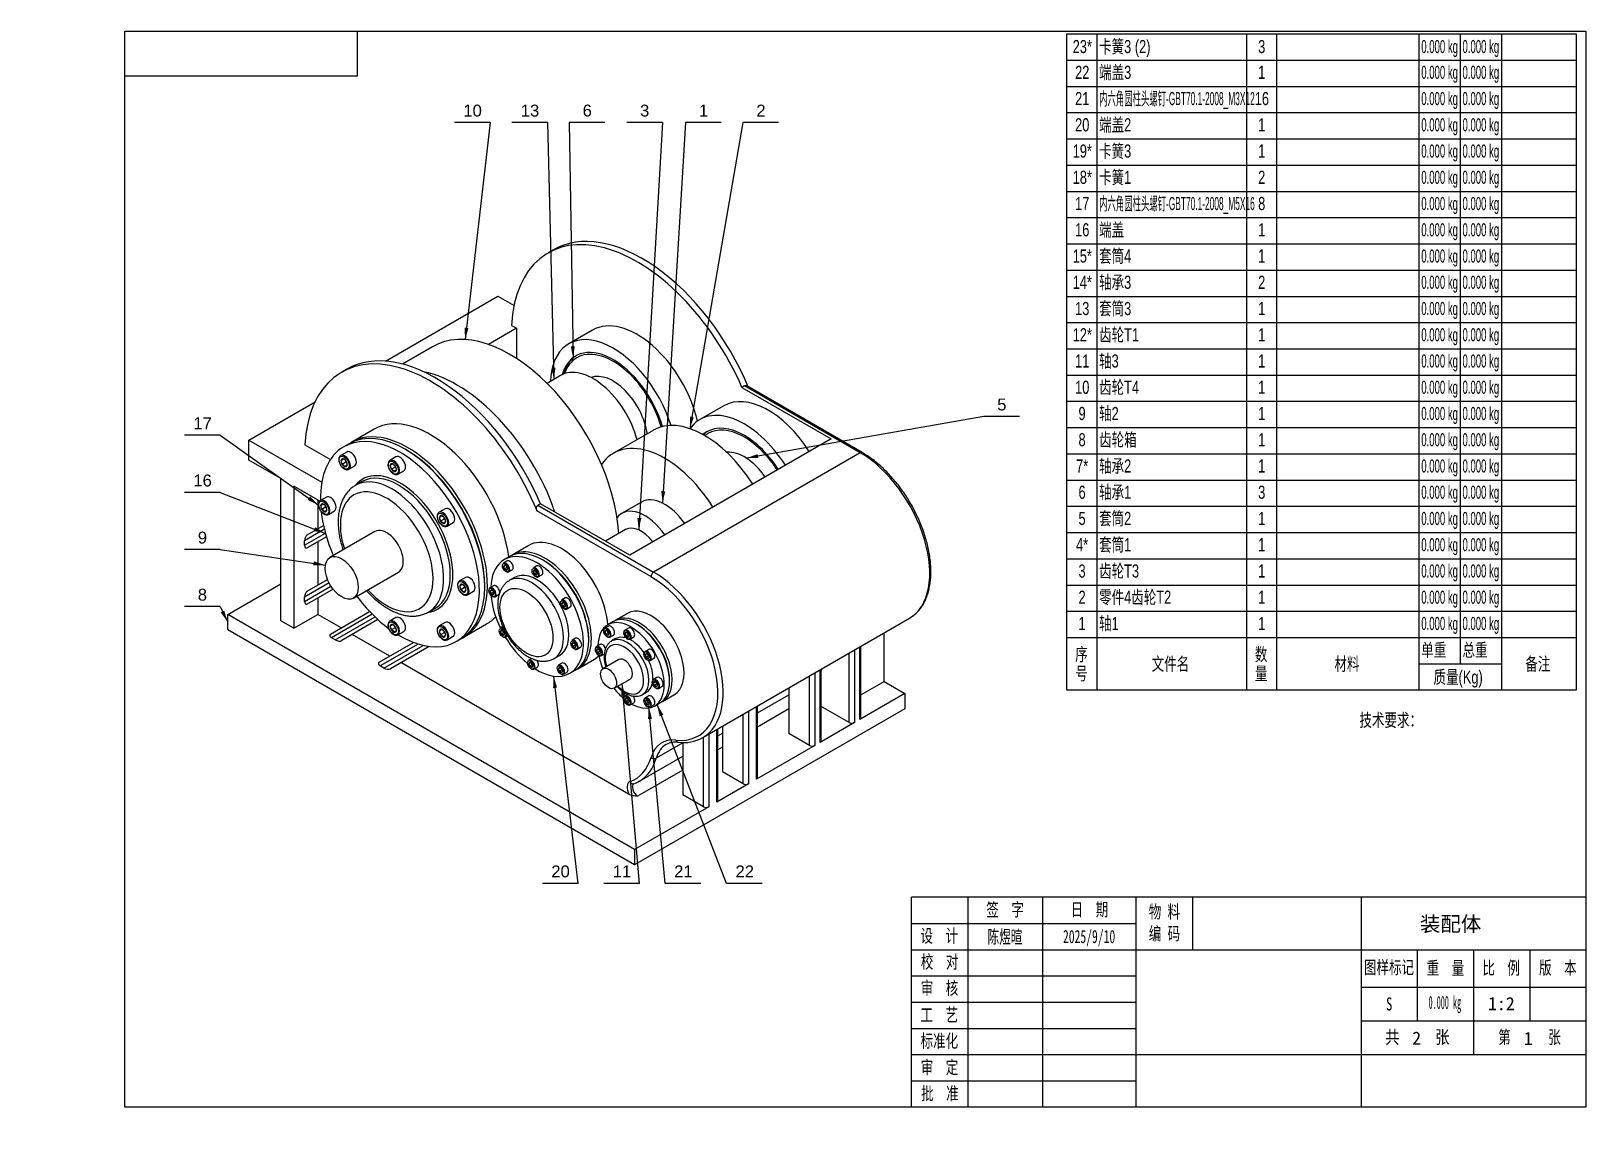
# Model space of a CAD drawing. Header units: millimetres. Extents: x 0 to 415, y 0 to 292.
import ezdxf
from ezdxf import colors
from ezdxf.entities.mleader import LeaderData, LeaderLine
from ezdxf.enums import TextEntityAlignment as Align
from ezdxf.math import Vec2, Vec3

# ---------------------------------------------------------------- set-up
doc = ezdxf.new("R2010")
doc.units = ezdxf.units.MM
for name, color, linetype in [('Default', 7, 'Continuous'), ('内六角圆柱头螺钉-GBT70.1', 7, 'Continuous'), ('图框', 7, 'Continuous'), ('套筒2', 7, 'Continuous'), ('套筒3', 7, 'Continuous'), ('端盖', 7, 'Continuous'), ('端盖2', 7, 'Continuous'), ('端盖3', 7, 'Continuous'), ('轴1', 7, 'Continuous'), ('轴2', 7, 'Continuous'), ('轴3', 7, 'Continuous'), ('轴承1', 7, 'Continuous'), ('零件4齿轮T2', 7, 'Continuous'), ('齿轮T3', 7, 'Continuous'), ('齿轮T4', 7, 'Continuous'), ('齿轮箱', 7, 'Continuous')]:
    doc.layers.add(name, color=color, linetype=linetype)
doc.styles.add('SEACAD_Arial', font='arial.ttf')

msp = doc.modelspace()

# ---------------------------------------------------------------- texts
at = {"layer": 'Default', "insert": (354.55, 109.99), "char_height": 3.5, "width": 19.563, "attachment_point": 1, "style": 'SEACAD_Arial'}
msp.add_mtext('{\\f宋体|b0||i0||c0|p34;\\C7;\\H3.5;\\W0.7;技术要求：}', dxfattribs=at)
at = {"layer": '图框', "char_height": 3.5, "attachment_point": 5, "style": 'SEACAD_Arial'}
for s, insert, width in [('{\\f宋体|b0||i0||c0|p34;\\C7;\\H3.5;\\W0.7;签  字}', (259.97, 57.48), 19.9669), ('{\\f宋体|b0||i0||c0|p34;\\C7;\\H3.5;\\W0.7;日  期}', (282.5, 57.51), 25.047), ('{\\f宋体|b0||i0||c0|p34;\\C7;\\H3.5;\\W0.7;物 料\\P}{\\f宋体|b0||i0||c0|p34;\\C7;\\H3.5;\\W0.7;编 码\\P}', (302.5, 54.03), 14.9705), ('{\\f宋体|b0||i0||c0|p34;\\C7;\\H3.5;\\W0.7;设  计}', (242.4, 50.49), 14.8512), ('{\\f宋体|b0||i0||c0|p34;\\C7;\\H3.5;\\W0.7;校  对}', (242.51, 43.56), 14.8955), ('{\\f宋体|b0||i0||c0|p34;\\C7;\\H3.5;\\W0.7;图样标记}', (362.44, 42.09), 14.8301), ('{\\f宋体|b0||i0||c0|p34;\\C7;\\H3.5;\\W0.7;重  量}', (377.5, 41.97), 14.9096), ('{\\f宋体|b0||i0||c0|p34;\\C7;\\H3.5;\\W0.7;比  例}', (392.39, 41.94), 14.9537), ('{\\f宋体|b0||i0||c0|p34;\\C7;\\H3.5;\\W0.7;版  本}', (407.5, 42), 15.0267), ('{\\f宋体|b0||i0||c0|p34;\\C7;\\H3.5;\\W0.7;审  核}', (242.47, 36.56), 14.9742), ('{\\f宋体|b0||i0||c0|p34;\\C7;\\H3.5;\\W0.7;S}', (362.5, 32.5), 14.9993), ('{\\f宋体|b0||i0||c0|p34;\\C7;\\H3.5;\\W0.7;工  艺}', (242.4, 29.47), 14.8512), ('{\\f宋体|b0||i0||c0|p34;\\C7;\\H3.5;\\W0.7;标准化}', (242.42, 22.48), 14.8165), ('{\\f宋体|b0||i0||c0|p34;\\C7;\\H3.5;\\W0.8;共     张}', (370, 23.5), 29.9997), ('{\\f宋体|b0||i0||c0|p34;\\C7;\\H3.5;\\W0.7;第      张}', (399.95, 23.47), 29.9038), ('{\\f宋体|b0||i0||c0|p34;\\C7;\\H3.5;\\W0.7;审  定}', (242.48, 15.44), 14.9395), ('{\\f宋体|b0||i0||c0|p34;\\C7;\\H3.5;\\W0.7;批  准}', (242.58, 8.47), 14.9364)]:
    msp.add_mtext(s, dxfattribs=dict(at, insert=insert, width=width))

# ---------------------------------------------------------------- blocks, each defined once
blk = doc.blocks.new('SEANNOT_GROUP')
at = {"layer": 'Default', "linetype": 'Continuous'}
blk.add_hatch(color=7, dxfattribs=at).paths.add_polyline_path([(165.72, 108.58), (164.9, 111.7), (164.66, 108.49)])
at = {"layer": 'Default', "color": 7, "linetype": 'Continuous'}
for points in [[(169.24, 64.69), (164.9, 111.7)], [(178.76, 64.69), (169.24, 64.69)]]:
    blk.add_lwpolyline(points, dxfattribs=at)
at = {"layer": 'Default', "color": 7, "linetype": 'Continuous', "style": 'SEACAD_Arial'}
blk.add_text('21', height=3.175, dxfattribs=at).set_placement((171.63, 69.46), align=Align.TOP_LEFT)
blk = doc.blocks.new('SEANNOT_GROUP1')
at = {"layer": 'Default', "linetype": 'Continuous'}
blk.add_hatch(color=7, dxfattribs=at).paths.add_polyline_path([(73.82, 166.97), (76.72, 165.57), (74.43, 167.84)])
at = {"layer": 'Default', "color": 7, "linetype": 'Continuous'}
for points in [[(50.44, 184.22), (40.92, 184.22)], [(50.44, 184.22), (76.72, 165.57)]]:
    blk.add_lwpolyline(points, dxfattribs=at)
at = {"layer": 'Default', "color": 7, "linetype": 'Continuous', "style": 'SEACAD_Arial'}
blk.add_text('17', height=3.175, dxfattribs=at).set_placement((43.31, 188.98), align=Align.TOP_LEFT)
blk = doc.blocks.new('SEANNOT_GROUP2')
at = {"layer": 'Default', "linetype": 'Continuous'}
blk.add_hatch(color=7, dxfattribs=at).paths.add_polyline_path([(193.94, 179.18), (190.91, 178.11), (194.13, 178.14)])
at = {"layer": 'Default', "color": 7, "linetype": 'Continuous'}
for points in [[(254.29, 189.24), (190.91, 178.11)], [(263.81, 189.24), (254.29, 189.24)]]:
    blk.add_lwpolyline(points, dxfattribs=at)
at = {"layer": 'Default', "color": 7, "linetype": 'Continuous', "style": 'SEACAD_Arial'}
blk.add_text('5', height=3.17, dxfattribs=at).set_placement((257.87, 194), align=Align.TOP_LEFT)
blk = doc.blocks.new('SEANNOT_GROUP3')
at = {"layer": 'Default', "linetype": 'Continuous'}
blk.add_hatch(color=7, dxfattribs=at).paths.add_polyline_path([(138.92, 202.24), (139.52, 199.08), (139.98, 202.27)])
at = {"layer": 'Default', "color": 7, "linetype": 'Continuous'}
for points in [[(137.84, 267.63), (128.31, 267.63)], [(137.84, 267.63), (139.52, 199.08)]]:
    blk.add_lwpolyline(points, dxfattribs=at)
at = {"layer": 'Default', "color": 7, "linetype": 'Continuous', "style": 'SEACAD_Arial'}
blk.add_text('13', height=3.175, dxfattribs=at).set_placement((130.7, 272.39), align=Align.TOP_LEFT)
blk = doc.blocks.new('SEANNOT_GROUP4')
at = {"layer": 'Default', "linetype": 'Continuous'}
blk.add_hatch(color=7, dxfattribs=at).paths.add_polyline_path([(75.44, 158.69), (78.59, 158.03), (75.82, 159.68)])
at = {"layer": 'Default', "color": 7, "linetype": 'Continuous'}
for points in [[(50.44, 168.98), (40.92, 168.98)], [(50.44, 168.98), (78.59, 158.03)]]:
    blk.add_lwpolyline(points, dxfattribs=at)
at = {"layer": 'Default', "color": 7, "linetype": 'Continuous', "style": 'SEACAD_Arial'}
blk.add_text('16', height=3.175, dxfattribs=at).set_placement((43.31, 173.74), align=Align.TOP_LEFT)
blk = doc.blocks.new('SEANNOT_GROUP5')
at = {"layer": 'Default', "linetype": 'Continuous'}
blk.add_hatch(color=7, dxfattribs=at).paths.add_polyline_path([(140.38, 116.88), (139.49, 119.97), (139.33, 116.76)])
at = {"layer": 'Default', "color": 7, "linetype": 'Continuous'}
for points in [[(145.98, 64.69), (139.49, 119.97)], [(145.98, 64.69), (136.46, 64.69)]]:
    blk.add_lwpolyline(points, dxfattribs=at)
at = {"layer": 'Default', "color": 7, "linetype": 'Continuous', "style": 'SEACAD_Arial'}
blk.add_text('20', height=3.175, dxfattribs=at).set_placement((138.85, 69.46), align=Align.TOP_LEFT)
blk = doc.blocks.new('SEANNOT_GROUP6')
at = {"layer": 'Default', "linetype": 'Continuous'}
blk.add_hatch(color=7, dxfattribs=at).paths.add_polyline_path([(168.75, 109.63), (167.11, 112.39), (167.76, 109.24)])
at = {"layer": 'Default', "color": 7, "linetype": 'Continuous'}
for points in [[(185.63, 64.69), (167.11, 112.39)], [(195.15, 64.69), (185.63, 64.69)]]:
    blk.add_lwpolyline(points, dxfattribs=at)
at = {"layer": 'Default', "color": 7, "linetype": 'Continuous', "style": 'SEACAD_Arial'}
blk.add_text('22', height=3.175, dxfattribs=at).set_placement((188.02, 69.46), align=Align.TOP_LEFT)
blk = doc.blocks.new('SEANNOT_GROUP7')
at = {"layer": 'Default', "linetype": 'Continuous'}
blk.add_hatch(color=7, dxfattribs=at).paths.add_polyline_path([(168.2, 169.32), (168.54, 166.11), (169.26, 169.25)])
at = {"layer": 'Default', "color": 7, "linetype": 'Continuous'}
for points in [[(174.68, 267.63), (168.54, 166.11)], [(184.2, 267.63), (174.68, 267.63)]]:
    blk.add_lwpolyline(points, dxfattribs=at)
at = {"layer": 'Default', "color": 7, "linetype": 'Continuous', "style": 'SEACAD_Arial'}
blk.add_text('1', height=3.17, dxfattribs=at).set_placement((178.25, 272.39), align=Align.TOP_LEFT)
blk = doc.blocks.new('SEANNOT_GROUP8')
at = {"layer": 'Default', "linetype": 'Continuous'}
blk.add_hatch(color=7, dxfattribs=at).paths.add_polyline_path([(75.33, 149.52), (78.55, 149.58), (75.48, 150.57)])
at = {"layer": 'Default', "color": 7, "linetype": 'Continuous'}
for points in [[(50.44, 153.74), (40.92, 153.74)], [(50.44, 153.74), (78.55, 149.58)]]:
    blk.add_lwpolyline(points, dxfattribs=at)
at = {"layer": 'Default', "color": 7, "linetype": 'Continuous', "style": 'SEACAD_Arial'}
blk.add_text('9', height=3.17, dxfattribs=at).set_placement((44.5, 158.5), align=Align.TOP_LEFT)
blk = doc.blocks.new('SEANNOT_GROUP9')
at = {"layer": 'Default', "linetype": 'Continuous'}
blk.add_hatch(color=7, dxfattribs=at).paths.add_polyline_path([(158.56, 114.85), (157.76, 117.97), (157.51, 114.76)])
at = {"layer": 'Default', "color": 7, "linetype": 'Continuous'}
for points in [[(162.37, 64.69), (157.76, 117.97)], [(162.37, 64.69), (152.85, 64.69)]]:
    blk.add_lwpolyline(points, dxfattribs=at)
at = {"layer": 'Default', "color": 7, "linetype": 'Continuous', "style": 'SEACAD_Arial'}
blk.add_text('11', height=3.175, dxfattribs=at).set_placement((155.24, 69.46), align=Align.TOP_LEFT)
blk = doc.blocks.new('SEANNOT_GROUP10')
at = {"layer": 'Default', "linetype": 'Continuous'}
blk.add_hatch(color=7, dxfattribs=at).paths.add_polyline_path([(144.07, 207.93), (144.65, 204.76), (145.12, 207.95)])
at = {"layer": 'Default', "color": 7, "linetype": 'Continuous'}
for points in [[(153.17, 267.63), (143.64, 267.63)], [(143.64, 267.63), (144.65, 204.76)]]:
    blk.add_lwpolyline(points, dxfattribs=at)
at = {"layer": 'Default', "color": 7, "linetype": 'Continuous', "style": 'SEACAD_Arial'}
blk.add_text('6', height=3.17, dxfattribs=at).set_placement((147.22, 272.39), align=Align.TOP_LEFT)
blk = doc.blocks.new('SEANNOT_GROUP11')
at = {"layer": 'Default', "linetype": 'Continuous'}
blk.add_hatch(color=7, dxfattribs=at).paths.add_polyline_path([(175.85, 189.18), (175.83, 185.96), (176.89, 189)])
at = {"layer": 'Default', "color": 7, "linetype": 'Continuous'}
for points in [[(190, 267.63), (175.83, 185.96)], [(199.53, 267.63), (190, 267.63)]]:
    blk.add_lwpolyline(points, dxfattribs=at)
at = {"layer": 'Default', "color": 7, "linetype": 'Continuous', "style": 'SEACAD_Arial'}
blk.add_text('2', height=3.17, dxfattribs=at).set_placement((193.58, 272.39), align=Align.TOP_LEFT)
blk = doc.blocks.new('SEANNOT_GROUP12')
at = {"layer": 'Default', "linetype": 'Continuous'}
blk.add_hatch(color=7, dxfattribs=at).paths.add_polyline_path([(161.83, 162.16), (162.17, 158.96), (162.88, 162.1)])
at = {"layer": 'Default', "color": 7, "linetype": 'Continuous'}
for points in [[(168.49, 267.63), (158.97, 267.63)], [(168.49, 267.63), (162.17, 158.96)]]:
    blk.add_lwpolyline(points, dxfattribs=at)
at = {"layer": 'Default', "color": 7, "linetype": 'Continuous', "style": 'SEACAD_Arial'}
blk.add_text('3', height=3.17, dxfattribs=at).set_placement((162.55, 272.39), align=Align.TOP_LEFT)
blk = doc.blocks.new('SEANNOT_GROUP13')
at = {"layer": 'Default', "linetype": 'Continuous'}
blk.add_hatch(color=7, dxfattribs=at).paths.add_polyline_path([(115.68, 212.94), (115.85, 209.73), (116.74, 212.82)])
at = {"layer": 'Default', "color": 7, "linetype": 'Continuous'}
for points in [[(122.51, 267.63), (112.98, 267.63)], [(122.51, 267.63), (115.85, 209.73)]]:
    blk.add_lwpolyline(points, dxfattribs=at)
at = {"layer": 'Default', "color": 7, "linetype": 'Continuous', "style": 'SEACAD_Arial'}
blk.add_text('10', height=3.175, dxfattribs=at).set_placement((115.38, 272.39), align=Align.TOP_LEFT)
blk = doc.blocks.new('SEANNOT_GROUP14')
at = {"layer": 'Default', "linetype": 'Continuous'}
blk.add_hatch(color=7, dxfattribs=at).paths.add_polyline_path([(50.61, 136.96), (52.49, 134.34), (51.56, 137.43)])
at = {"layer": 'Default', "color": 7, "linetype": 'Continuous'}
for points in [[(50.44, 138.5), (40.92, 138.5)], [(50.44, 138.5), (52.49, 134.34)]]:
    blk.add_lwpolyline(points, dxfattribs=at)
at = {"layer": 'Default', "color": 7, "linetype": 'Continuous', "style": 'SEACAD_Arial'}
blk.add_text('8', height=3.17, dxfattribs=at).set_placement((44.5, 143.26), align=Align.TOP_LEFT)
blk = doc.blocks.new('SE')
at = {"color": 7, "linetype": 'Continuous'}
for p, q in [((284.43, 291.26), (284.43, 284.26)), ((324.43, 291.26), (324.43, 284.26)), ((332.43, 291.26), (332.43, 284.26)), ((370.43, 291.26), (370.43, 284.26)), ((381.43, 291.26), (381.43, 284.26)), ((392.43, 291.26), (392.43, 284.26)), ((276.43, 284.26), (412.43, 284.26)), ((284.43, 284.26), (284.43, 277.26)), ((324.43, 284.26), (324.43, 277.26)), ((332.43, 284.26), (332.43, 277.26)), ((370.43, 284.26), (370.43, 277.26)), ((381.43, 284.26), (381.43, 277.26)), ((392.43, 284.26), (392.43, 277.26)), ((276.43, 277.26), (412.43, 277.26)), ((284.43, 277.26), (284.43, 270.26)), ((324.43, 277.26), (324.43, 270.26)), ((332.43, 277.26), (332.43, 270.26)), ((370.43, 277.26), (370.43, 270.26)), ((381.43, 277.26), (381.43, 270.26)), ((392.43, 277.26), (392.43, 270.26)), ((276.43, 270.26), (412.43, 270.26)), ((284.43, 270.26), (284.43, 263.26)), ((324.43, 270.26), (324.43, 263.26)), ((332.43, 270.26), (332.43, 263.26)), ((370.43, 270.26), (370.43, 263.26)), ((381.43, 270.26), (381.43, 263.26)), ((392.43, 270.26), (392.43, 263.26)), ((276.43, 263.26), (412.43, 263.26)), ((284.43, 263.26), (284.43, 256.26)), ((324.43, 263.26), (324.43, 256.26)), ((332.43, 263.26), (332.43, 256.26)), ((370.43, 263.26), (370.43, 256.26)), ((381.43, 263.26), (381.43, 256.26)), ((392.43, 263.26), (392.43, 256.26)), ((276.43, 256.26), (412.43, 256.26)), ((284.43, 256.26), (284.43, 249.26)), ((324.43, 256.26), (324.43, 249.26)), ((332.43, 256.26), (332.43, 249.26)), ((370.43, 256.26), (370.43, 249.26)), ((381.43, 256.26), (381.43, 249.26)), ((392.43, 256.26), (392.43, 249.26)), ((276.43, 249.26), (412.43, 249.26)), ((284.43, 249.26), (284.43, 242.26)), ((324.43, 249.26), (324.43, 242.26)), ((332.43, 249.26), (332.43, 242.26)), ((370.43, 249.26), (370.43, 242.26)), ((381.43, 249.26), (381.43, 242.26)), ((392.43, 249.26), (392.43, 242.26)), ((276.43, 242.26), (412.43, 242.26)), ((284.43, 242.26), (284.43, 235.26)), ((324.43, 242.26), (324.43, 235.26)), ((332.43, 242.26), (332.43, 235.26)), ((370.43, 242.26), (370.43, 235.26)), ((381.43, 242.26), (381.43, 235.26)), ((392.43, 242.26), (392.43, 235.26)), ((276.43, 235.26), (412.43, 235.26)), ((284.43, 235.26), (284.43, 228.26)), ((324.43, 235.26), (324.43, 228.26)), ((332.43, 235.26), (332.43, 228.26)), ((370.43, 235.26), (370.43, 228.26)), ((381.43, 235.26), (381.43, 228.26)), ((392.43, 235.26), (392.43, 228.26)), ((276.43, 228.26), (412.43, 228.26)), ((284.43, 228.26), (284.43, 221.26)), ((324.43, 228.26), (324.43, 221.26)), ((332.43, 228.26), (332.43, 221.26)), ((370.43, 228.26), (370.43, 221.26)), ((381.43, 228.26), (381.43, 221.26)), ((392.43, 228.26), (392.43, 221.26)), ((276.43, 221.26), (412.43, 221.26)), ((284.43, 221.26), (284.43, 214.26)), ((324.43, 221.26), (324.43, 214.26)), ((332.43, 221.26), (332.43, 214.26)), ((370.43, 221.26), (370.43, 214.26)), ((381.43, 221.26), (381.43, 214.26)), ((392.43, 221.26), (392.43, 214.26)), ((276.43, 214.26), (412.43, 214.26)), ((284.43, 214.26), (284.43, 207.26)), ((324.43, 214.26), (324.43, 207.26)), ((332.43, 214.26), (332.43, 207.26)), ((370.43, 214.26), (370.43, 207.26)), ((381.43, 214.26), (381.43, 207.26)), ((392.43, 214.26), (392.43, 207.26)), ((276.43, 207.26), (412.43, 207.26)), ((284.43, 207.26), (284.43, 200.26)), ((324.43, 207.26), (324.43, 200.26)), ((332.43, 207.26), (332.43, 200.26)), ((370.43, 207.26), (370.43, 200.26)), ((381.43, 207.26), (381.43, 200.26)), ((392.43, 207.26), (392.43, 200.26)), ((276.43, 200.26), (412.43, 200.26)), ((284.43, 200.26), (284.43, 193.26)), ((324.43, 200.26), (324.43, 193.26)), ((332.43, 200.26), (332.43, 193.26)), ((370.43, 200.26), (370.43, 193.26)), ((381.43, 200.26), (381.43, 193.26)), ((392.43, 200.26), (392.43, 193.26)), ((276.43, 193.26), (412.43, 193.26)), ((284.43, 193.26), (284.43, 186.26)), ((324.43, 193.26), (324.43, 186.26)), ((332.43, 193.26), (332.43, 186.26)), ((370.43, 193.26), (370.43, 186.26)), ((381.43, 193.26), (381.43, 186.26)), ((392.43, 193.26), (392.43, 186.26)), ((276.43, 186.26), (412.43, 186.26)), ((284.43, 186.26), (284.43, 179.26)), ((324.43, 186.26), (324.43, 179.26)), ((332.43, 186.26), (332.43, 179.26)), ((370.43, 186.26), (370.43, 179.26)), ((381.43, 186.26), (381.43, 179.26)), ((392.43, 186.26), (392.43, 179.26)), ((276.43, 179.26), (412.43, 179.26)), ((284.43, 179.26), (284.43, 172.26)), ((324.43, 179.26), (324.43, 172.26)), ((332.43, 179.26), (332.43, 172.26)), ((370.43, 179.26), (370.43, 172.26)), ((381.43, 179.26), (381.43, 172.26)), ((392.43, 179.26), (392.43, 172.26)), ((276.43, 172.26), (412.43, 172.26)), ((284.43, 172.26), (284.43, 165.26)), ((324.43, 172.26), (324.43, 165.26)), ((332.43, 172.26), (332.43, 165.26)), ((370.43, 172.26), (370.43, 165.26)), ((381.43, 172.26), (381.43, 165.26)), ((392.43, 172.26), (392.43, 165.26)), ((276.43, 165.26), (412.43, 165.26)), ((284.43, 165.26), (284.43, 158.26)), ((324.43, 165.26), (324.43, 158.26)), ((332.43, 165.26), (332.43, 158.26)), ((370.43, 165.26), (370.43, 158.26)), ((381.43, 165.26), (381.43, 158.26)), ((392.43, 165.26), (392.43, 158.26)), ((276.43, 158.26), (412.43, 158.26)), ((284.43, 158.26), (284.43, 151.26)), ((324.43, 158.26), (324.43, 151.26)), ((332.43, 158.26), (332.43, 151.26)), ((370.43, 158.26), (370.43, 151.26)), ((381.43, 158.26), (381.43, 151.26)), ((392.43, 158.26), (392.43, 151.26)), ((276.43, 151.26), (412.43, 151.26)), ((284.43, 151.26), (284.43, 144.26)), ((324.43, 151.26), (324.43, 144.26)), ((332.43, 151.26), (332.43, 144.26)), ((370.43, 151.26), (370.43, 144.26)), ((381.43, 151.26), (381.43, 144.26)), ((392.43, 151.26), (392.43, 144.26)), ((276.43, 144.26), (412.43, 144.26)), ((284.43, 144.26), (284.43, 137.26)), ((324.43, 144.26), (324.43, 137.26)), ((332.43, 144.26), (332.43, 137.26)), ((370.43, 144.26), (370.43, 137.26)), ((381.43, 144.26), (381.43, 137.26)), ((392.43, 144.26), (392.43, 137.26)), ((276.43, 137.26), (412.43, 137.26)), ((284.43, 137.26), (284.43, 130.26)), ((324.43, 137.26), (324.43, 130.26)), ((332.43, 137.26), (332.43, 130.26)), ((370.43, 137.26), (370.43, 130.26)), ((381.43, 137.26), (381.43, 130.26)), ((392.43, 137.26), (392.43, 130.26)), ((276.43, 130.26), (412.43, 130.26)), ((284.43, 130.26), (284.43, 123.26)), ((324.43, 130.26), (324.43, 123.26)), ((332.43, 130.26), (332.43, 123.26)), ((370.43, 130.26), (370.43, 123.26)), ((381.43, 130.26), (381.43, 123.26)), ((392.43, 130.26), (392.43, 123.26)), ((284.43, 123.26), (284.43, 116.26)), ((324.43, 123.26), (324.43, 116.26)), ((332.43, 123.26), (332.43, 116.26)), ((370.43, 123.26), (381.43, 123.26)), ((370.43, 123.26), (370.43, 116.26)), ((381.43, 123.26), (392.43, 123.26)), ((392.43, 123.26), (392.43, 116.26))]:
    blk.add_line(p, q, dxfattribs=at)
blk.add_lwpolyline([(276.43, 116.26), (276.43, 291.26), (412.43, 291.26), (412.43, 116.26), (276.43, 116.26)], dxfattribs=at)
at = {"color": 7, "linetype": 'Continuous', "style": 'SEACAD_Arial'}
for s, width, p in [('23*', 0.7, (278.01, 289.63)), ('卡簧3 (2)', 0.7, (285.06, 289.63)), ('3', 0.7, (327.52, 289.63)), ('0.000 kg', 0.522, (371.06, 289.63)), ('0.000 kg', 0.522, (382.06, 289.63)), ('22', 0.7, (278.66, 282.76)), ('端盖3', 0.7, (285.06, 282.76)), ('1', 0.7, (327.52, 282.76)), ('0.000 kg', 0.522, (371.06, 282.76)), ('0.000 kg', 0.522, (382.06, 282.76)), ('21', 0.7, (278.66, 275.76)), ('内六角圆柱头螺钉-GBT70.1-2008_M3X12', 0.456, (285.06, 275.76)), ('16', 0.7, (326.61, 275.76)), ('0.000 kg', 0.522, (371.06, 275.76)), ('0.000 kg', 0.522, (382.06, 275.76)), ('20', 0.7, (278.66, 268.76)), ('端盖2', 0.7, (285.06, 268.76)), ('1', 0.7, (327.52, 268.76)), ('0.000 kg', 0.522, (371.06, 268.76)), ('0.000 kg', 0.522, (382.06, 268.76)), ('19*', 0.7, (278.01, 261.76)), ('卡簧3', 0.7, (285.06, 261.76)), ('1', 0.7, (327.52, 261.76)), ('0.000 kg', 0.522, (371.06, 261.76)), ('0.000 kg', 0.522, (382.06, 261.76)), ('18*', 0.7, (278.01, 254.76)), ('卡簧1', 0.7, (285.06, 254.76)), ('2', 0.7, (327.52, 254.76)), ('0.000 kg', 0.522, (371.06, 254.76)), ('0.000 kg', 0.522, (382.06, 254.76)), ('17', 0.7, (278.66, 247.76)), ('内六角圆柱头螺钉-GBT70.1-2008_M5X16', 0.456, (285.06, 247.76)), ('8', 0.7, (327.52, 247.76)), ('0.000 kg', 0.522, (371.06, 247.76)), ('0.000 kg', 0.522, (382.06, 247.76)), ('16', 0.7, (278.66, 240.76)), ('端盖', 0.7, (285.06, 240.76)), ('1', 0.7, (327.52, 240.76)), ('0.000 kg', 0.522, (371.06, 240.76)), ('0.000 kg', 0.522, (382.06, 240.76)), ('15*', 0.7, (278.01, 233.76)), ('套筒4', 0.7, (285.06, 233.76)), ('1', 0.7, (327.52, 233.76)), ('0.000 kg', 0.522, (371.06, 233.76)), ('0.000 kg', 0.522, (382.06, 233.76)), ('14*', 0.7, (278.01, 226.76)), ('轴承3', 0.7, (285.06, 226.76)), ('2', 0.7, (327.52, 226.76)), ('0.000 kg', 0.522, (371.06, 226.76)), ('0.000 kg', 0.522, (382.06, 226.76)), ('套筒3', 0.7, (285.06, 219.76)), ('13', 0.7, (278.66, 219.76)), ('1', 0.7, (327.52, 219.76)), ('0.000 kg', 0.522, (371.06, 219.76)), ('0.000 kg', 0.522, (382.06, 219.76)), ('12*', 0.7, (278.01, 212.76)), ('齿轮T1', 0.7, (285.06, 212.76)), ('1', 0.7, (327.52, 212.76)), ('0.000 kg', 0.522, (371.06, 212.76)), ('0.000 kg', 0.522, (382.06, 212.76)), ('11', 0.7, (278.66, 205.76)), ('轴3', 0.7, (285.06, 205.76)), ('1', 0.7, (327.52, 205.76)), ('0.000 kg', 0.522, (371.06, 205.76)), ('0.000 kg', 0.522, (382.06, 205.76)), ('齿轮T4', 0.7, (285.06, 198.76)), ('10', 0.7, (278.66, 198.76)), ('1', 0.7, (327.52, 198.76)), ('0.000 kg', 0.522, (371.06, 198.76)), ('0.000 kg', 0.522, (382.06, 198.76)), ('9', 0.7, (279.57, 191.76)), ('轴2', 0.7, (285.06, 191.76)), ('1', 0.7, (327.52, 191.76)), ('0.000 kg', 0.522, (371.06, 191.76)), ('0.000 kg', 0.522, (382.06, 191.76)), ('8', 0.7, (279.57, 184.76)), ('齿轮箱', 0.7, (285.06, 184.76)), ('1', 0.7, (327.52, 184.76)), ('0.000 kg', 0.522, (371.06, 184.76)), ('0.000 kg', 0.522, (382.06, 184.76)), ('7*', 0.7, (278.92, 177.76)), ('轴承2', 0.7, (285.06, 177.76)), ('1', 0.7, (327.52, 177.76)), ('0.000 kg', 0.522, (371.06, 177.76)), ('0.000 kg', 0.522, (382.06, 177.76)), ('6', 0.7, (279.57, 170.76)), ('轴承1', 0.7, (285.06, 170.76)), ('3', 0.7, (327.52, 170.76)), ('0.000 kg', 0.522, (371.06, 170.76)), ('0.000 kg', 0.522, (382.06, 170.76)), ('5', 0.7, (279.57, 163.76)), ('套筒2', 0.7, (285.06, 163.76)), ('1', 0.7, (327.52, 163.76)), ('0.000 kg', 0.522, (371.06, 163.76)), ('0.000 kg', 0.522, (382.06, 163.76)), ('4*', 0.7, (278.92, 156.76)), ('套筒1', 0.7, (285.06, 156.76)), ('1', 0.7, (327.52, 156.76)), ('0.000 kg', 0.522, (371.06, 156.76)), ('0.000 kg', 0.522, (382.06, 156.76)), ('3', 0.7, (279.57, 149.76)), ('齿轮T3', 0.7, (285.06, 149.76)), ('1', 0.7, (327.52, 149.76)), ('0.000 kg', 0.522, (371.06, 149.76)), ('0.000 kg', 0.522, (382.06, 149.76)), ('2', 0.7, (279.57, 142.76)), ('零件4齿轮T2', 0.7, (285.06, 142.76)), ('1', 0.7, (327.52, 142.76)), ('0.000 kg', 0.522, (371.06, 142.76)), ('0.000 kg', 0.522, (382.06, 142.76)), ('1', 0.7, (279.57, 135.76)), ('轴1', 0.7, (285.06, 135.76)), ('1', 0.7, (327.52, 135.76)), ('0.000 kg', 0.522, (371.06, 135.76)), ('0.000 kg', 0.522, (382.06, 135.76)), ('单重', 0.7, (371.06, 128.68)), ('总重', 0.7, (382.06, 128.68)), ('序', 0.7, (278.7, 127.52)), ('文件名', 0.7, (299.1, 124.96)), ('数', 0.7, (326.65, 127.52)), ('材料', 0.7, (347.88, 124.96)), ('备注', 0.7, (398.83, 124.96)), ('号', 0.7, (278.7, 122.4)), ('量', 0.7, (326.65, 122.4)), ('质量(Kg)', 0.7, (374.32, 121.46))]:
    blk.add_text(s, height=3.5, dxfattribs=dict(at, width=width)).set_placement(p, align=Align.TOP_LEFT)
blk = doc.blocks.new('SE1')
at = {"layer": '内六角圆柱头螺钉-GBT70.1', "color": 7, "linetype": 'Continuous'}
for p, q in [((84.27, 179.74), (82.65, 178.8)), ((82.76, 177.5), (83.28, 177.92)), ((83.37, 177.85), (82.76, 177.5)), ((83.04, 176.45), (82.76, 177.5)), ((84.02, 177.02), (83.04, 176.45)), ((84.37, 176.26), (83.85, 175.83)), ((84.08, 177.3), (84.37, 176.26)), ((84.77, 175.12), (86.39, 176.06)), ((97.39, 178.44), (95.77, 177.5)), ((95.88, 176.2), (96.4, 176.62)), ((96.5, 176.55), (95.88, 176.2)), ((96.17, 175.15), (95.88, 176.2)), ((97.15, 175.72), (96.17, 175.15)), ((97.49, 174.96), (96.97, 174.53)), ((97.21, 176), (97.49, 174.96)), ((97.9, 173.82), (99.52, 174.76)), ((78.83, 167.72), (77.21, 166.79)), ((77.32, 165.48), (77.84, 165.91)), ((77.94, 165.84), (77.32, 165.48)), ((77.61, 164.43), (77.32, 165.48)), ((78.59, 165), (77.61, 164.43)), ((78.93, 164.24), (78.41, 163.81)), ((78.64, 165.29), (78.93, 164.24)), ((79.34, 163.11), (80.95, 164.04)), ((110.52, 164.58), (108.9, 163.65)), ((109.01, 162.34), (109.53, 162.77)), ((109.62, 162.7), (109.01, 162.34)), ((109.29, 161.29), (109.01, 162.34)), ((110.27, 161.86), (109.29, 161.29)), ((110.33, 162.15), (110.62, 161.1)), ((110.62, 161.1), (110.1, 160.67)), ((111.02, 159.97), (112.64, 160.9)), ((127.04, 150.71), (126.08, 150.16)), ((126.16, 149.22), (126.43, 149.57)), ((126.59, 149.47), (126.16, 149.22)), ((115.95, 146.29), (114.34, 145.35)), ((126.4, 148.56), (126.16, 149.22)), ((126.96, 148.89), (126.4, 148.56)), ((127.18, 148.6), (126.91, 148.25)), ((126.94, 149.25), (127.18, 148.6)), ((127.45, 147.77), (128.42, 148.33)), ((134.96, 149.36), (133.99, 148.8)), ((134.07, 147.87), (134.34, 148.21)), ((134.51, 148.12), (134.07, 147.87)), ((134.31, 147.21), (134.07, 147.87)), ((134.87, 147.53), (134.31, 147.21)), ((135.09, 147.24), (134.82, 146.9)), ((134.85, 147.9), (135.09, 147.24)), ((135.37, 146.42), (136.33, 146.98)), ((114.44, 144.05), (114.96, 144.48)), ((115.06, 144.4), (114.44, 144.05)), ((114.73, 143), (114.44, 144.05)), ((115.71, 143.57), (114.73, 143)), ((116.05, 142.81), (115.53, 142.38)), ((115.77, 143.85), (116.05, 142.81)), ((116.46, 141.67), (118.08, 142.61)), ((123.42, 144.07), (122.45, 143.52)), ((122.53, 142.58), (122.8, 142.93)), ((122.97, 142.83), (122.53, 142.58)), ((122.77, 141.92), (122.53, 142.58)), ((123.33, 142.25), (122.77, 141.92)), ((123.55, 141.96), (123.28, 141.61)), ((123.31, 142.61), (123.55, 141.96)), ((123.83, 141.13), (124.79, 141.69)), ((142.52, 140.8), (141.56, 140.25)), ((141.64, 139.31), (141.91, 139.66)), ((142.07, 139.56), (141.64, 139.31)), ((141.88, 138.65), (141.64, 139.31)), ((142.44, 138.98), (141.88, 138.65)), ((142.66, 138.69), (142.39, 138.34)), ((142.42, 139.34), (142.66, 138.69)), ((142.93, 137.86), (143.89, 138.42)), ((97.39, 135.57), (95.77, 134.64)), ((95.88, 133.33), (96.4, 133.76)), ((96.5, 133.69), (95.88, 133.33)), ((96.17, 132.28), (95.88, 133.33)), ((97.15, 132.85), (96.17, 132.28)), ((97.21, 133.14), (97.49, 132.09)), ((110.52, 134.27), (108.9, 133.34)), ((125.91, 133.16), (125.24, 132.77)), ((154.09, 133.31), (153.12, 132.75)), ((97.49, 132.09), (96.97, 131.66)), ((97.9, 130.96), (99.52, 131.89)), ((109.01, 132.03), (109.53, 132.46)), ((109.62, 132.39), (109.01, 132.03)), ((109.29, 130.98), (109.01, 132.03)), ((110.27, 131.55), (109.29, 130.98)), ((110.62, 130.79), (110.1, 130.36)), ((110.33, 131.84), (110.62, 130.79)), ((111.02, 129.66), (112.64, 130.59)), ((125.32, 131.84), (125.58, 132.18)), ((125.75, 132.09), (125.32, 131.84)), ((125.56, 131.18), (125.32, 131.84)), ((126.12, 131.5), (125.56, 131.18)), ((126.34, 131.21), (126.07, 130.87)), ((126.09, 131.87), (126.34, 131.21)), ((126.61, 130.39), (127.18, 130.72)), ((145.3, 130.06), (144.34, 129.5)), ((144.42, 128.57), (144.69, 128.91)), ((144.85, 128.82), (144.42, 128.57)), ((153.2, 131.85), (153.49, 132.17)), ((153.62, 132.09), (153.2, 131.85)), ((153.43, 131.19), (153.2, 131.85)), ((153.99, 131.51), (153.43, 131.19)), ((153.67, 130.48), (153.68, 130.47)), ((154.22, 131.17), (153.93, 130.85)), ((154, 131.83), (154.22, 131.17)), ((154.5, 130.37), (155.46, 130.93)), ((159.46, 132.78), (158.5, 132.22)), ((158.58, 131.31), (158.87, 131.63)), ((159, 131.55), (158.58, 131.31)), ((158.8, 130.65), (158.58, 131.31)), ((159.36, 130.98), (158.8, 130.65)), ((159.04, 129.95), (159.06, 129.94)), ((159.6, 130.64), (159.31, 130.32)), ((159.38, 131.3), (159.6, 130.64)), ((159.87, 129.84), (160.84, 130.4)), ((133.59, 124.67), (132.8, 124.22)), ((144.66, 127.91), (144.42, 128.57)), ((145.22, 128.23), (144.66, 127.91)), ((145.44, 127.94), (145.17, 127.6)), ((145.2, 128.6), (145.44, 127.94)), ((145.71, 127.12), (146.68, 127.68)), ((151.86, 128.39), (150.9, 127.83)), ((150.98, 126.92), (151.27, 127.25)), ((151.39, 127.17), (150.98, 126.92)), ((151.2, 126.27), (150.98, 126.92)), ((151.76, 126.59), (151.2, 126.27)), ((151.44, 125.56), (151.46, 125.55)), ((152, 126.25), (151.71, 125.93)), ((151.77, 126.91), (152, 126.25)), ((152.27, 125.45), (153.01, 125.88)), ((164.84, 127.1), (163.87, 126.55)), ((163.95, 125.64), (164.24, 125.96)), ((164.37, 125.88), (163.95, 125.64)), ((164.18, 124.98), (163.95, 125.64)), ((164.74, 125.3), (164.18, 124.98)), ((164.97, 124.96), (164.68, 124.64)), ((164.75, 125.62), (164.97, 124.96)), ((165.25, 124.17), (166.21, 124.72)), ((132.88, 123.28), (133.15, 123.63)), ((133.31, 123.53), (132.88, 123.28)), ((133.12, 122.62), (132.88, 123.28)), ((133.68, 122.95), (133.12, 122.62)), ((133.9, 122.66), (133.63, 122.31)), ((133.66, 123.31), (133.9, 122.66)), ((134.17, 121.83), (135.14, 122.39)), ((141.68, 123.42), (140.71, 122.86)), ((140.79, 121.93), (141.06, 122.27)), ((141.23, 122.18), (140.79, 121.93)), ((141.03, 121.27), (140.79, 121.93)), ((141.59, 121.59), (141.03, 121.27)), ((141.81, 121.3), (141.54, 120.96)), ((141.57, 121.96), (141.81, 121.3)), ((142.09, 120.48), (143.05, 121.04)), ((164.42, 124.27), (164.43, 124.27)), ((167.05, 119.62), (166.09, 119.06)), ((166.17, 118.15), (166.46, 118.47)), ((166.59, 118.39), (166.17, 118.15)), ((166.39, 117.49), (166.17, 118.15)), ((166.95, 117.82), (166.39, 117.49)), ((166.63, 116.79), (166.65, 116.78)), ((167.19, 117.48), (166.9, 117.16)), ((166.97, 118.14), (167.19, 117.48)), ((167.46, 116.68), (168.43, 117.24)), ((159.24, 115.09), (158.5, 114.67)), ((158.58, 113.76), (158.87, 114.08)), ((159, 114), (158.58, 113.76)), ((158.8, 113.1), (158.58, 113.76)), ((159.36, 113.42), (158.8, 113.1)), ((159.04, 112.39), (159.06, 112.39)), ((159.6, 113.08), (159.31, 112.76)), ((159.38, 113.74), (159.6, 113.08)), ((159.87, 112.29), (160.84, 112.84)), ((164.84, 114.69), (163.87, 114.14)), ((163.95, 113.23), (164.24, 113.55)), ((164.37, 113.47), (163.95, 113.23)), ((164.18, 112.57), (163.95, 113.23)), ((164.74, 112.89), (164.18, 112.57)), ((164.97, 112.55), (164.68, 112.23)), ((164.75, 113.21), (164.97, 112.55)), ((165.25, 111.75), (166.21, 112.31)), ((164.42, 111.86), (164.43, 111.85))]:
    blk.add_line(p, q, dxfattribs=at)
for centre, radius, start, end in [((84.87, 177.39), 2.51, 211.9766, 233.0695), ((80.94, 172.88), 4.14, 45.3155, 59.4209), ((81.17, 174.36), 4.14, 45.3205, 59.416), ((81.87, 176.99), 2.16, 0.6647, 11.1892), ((83.25, 175.19), 1.99, 61.8112, 67.2073), ((97.99, 176.09), 2.51, 211.9766, 233.0695), ((94.06, 171.58), 4.14, 45.3155, 59.4209), ((94.29, 173.06), 4.14, 45.3205, 59.416), ((94.99, 175.69), 2.16, 0.6647, 11.1892), ((96.38, 173.89), 1.99, 61.8112, 67.2073), ((79.43, 165.38), 2.51, 211.9766, 233.0695), ((75.5, 160.87), 4.14, 45.3155, 59.4209), ((75.73, 162.34), 4.14, 45.3205, 59.416), ((76.43, 164.97), 2.16, 0.6647, 11.1892), ((77.82, 163.17), 1.99, 61.8112, 67.2073), ((107.42, 159.2), 4.14, 45.3205, 59.416), ((108.12, 161.84), 2.16, 0.6647, 11.1892), ((109.5, 160.03), 1.99, 61.8112, 67.2073), ((111.12, 162.24), 2.51, 211.9766, 233.0695), ((107.19, 157.73), 4.14, 45.3155, 59.4209), ((125.43, 147.37), 2.42, 51.3376, 65.5721), ((125.4, 146.37), 2.41, 51.331, 65.5787), ((125.58, 148.75), 1.39, 5.5016, 19.4012), ((126.63, 147.77), 1.16, 61.8885, 73.3933), ((133.32, 145.01), 2.41, 51.331, 65.5787), ((133.34, 146.01), 2.42, 51.3376, 65.5721), ((133.49, 147.4), 1.39, 5.5016, 16.7686), ((134.54, 146.42), 1.16, 61.8885, 73.3933), ((116.55, 143.94), 2.51, 211.9766, 233.0695), ((112.62, 139.43), 4.14, 45.3155, 59.4209), ((112.85, 140.91), 4.14, 45.3205, 59.416), ((113.55, 143.54), 2.16, 0.6647, 11.1892), ((114.94, 141.74), 1.99, 61.8112, 67.2073), ((121.78, 139.73), 2.41, 51.331, 65.5787), ((121.8, 140.73), 2.42, 51.3376, 65.5721), ((121.95, 142.11), 1.39, 5.5016, 19.4012), ((123, 141.14), 1.16, 61.8885, 73.3933), ((140.88, 136.46), 2.41, 51.331, 65.5787), ((140.91, 137.46), 2.42, 51.3376, 65.5721), ((141.05, 138.84), 1.39, 5.5016, 19.4012), ((142.11, 137.86), 1.16, 61.8885, 73.3933), ((94.29, 130.19), 4.14, 45.3205, 59.416), ((94.99, 132.83), 2.16, 0.6647, 11.1892), ((96.38, 131.02), 1.99, 61.8112, 67.2073), ((97.99, 133.23), 2.51, 211.9766, 233.0695), ((94.06, 128.72), 4.14, 45.3155, 59.4209), ((111.12, 131.93), 2.51, 211.9766, 233.0695), ((107.19, 127.42), 4.14, 45.3155, 59.4209), ((107.42, 128.89), 4.14, 45.3205, 59.416), ((108.12, 131.53), 2.16, 0.6647, 11.1892), ((109.5, 129.72), 1.99, 61.8112, 67.2073), ((124.56, 128.98), 2.41, 51.331, 65.5787), ((124.59, 129.98), 2.42, 51.3376, 65.5721), ((124.73, 131.37), 1.39, 5.5016, 19.4012), ((125.79, 130.39), 1.16, 61.8885, 73.3933), ((143.69, 126.71), 2.42, 51.3376, 65.5721), ((154.88, 132.18), 2.09, 189.006, 234.5077), ((152.32, 128.98), 2.47, 49.2796, 63.4959), ((152.39, 129.96), 2.47, 49.2856, 63.4899), ((152.62, 131.42), 1.37, 3.8881, 21.8852), ((160.26, 131.65), 2.09, 189.006, 234.5077), ((157.7, 128.45), 2.47, 49.2796, 63.4959), ((157.76, 129.42), 2.47, 49.2856, 63.4899), ((157.99, 130.89), 1.37, 3.8881, 21.8852), ((143.66, 125.71), 2.41, 51.331, 65.5787), ((143.84, 128.1), 1.39, 5.5016, 19.4012), ((144.89, 127.12), 1.16, 61.8885, 73.3933), ((152.66, 127.26), 2.09, 189.006, 234.5077), ((150.1, 124.06), 2.47, 49.2796, 63.4959), ((150.16, 125.03), 2.47, 49.2856, 63.4899), ((150.39, 126.5), 1.37, 3.8881, 21.8852), ((165.63, 125.98), 2.09, 189.006, 234.5077), ((163.07, 122.77), 2.47, 49.2796, 63.4959), ((163.14, 123.75), 2.47, 49.2856, 63.4899), ((163.37, 125.21), 1.37, 3.8881, 21.8852), ((132.12, 120.43), 2.41, 51.331, 65.5787), ((132.15, 121.43), 2.42, 51.3376, 65.5721), ((132.3, 122.81), 1.39, 5.5016, 19.4012), ((133.35, 121.84), 1.16, 61.8885, 73.3933), ((140.04, 119.07), 2.41, 51.331, 65.5787), ((140.06, 120.07), 2.42, 51.3376, 65.5721), ((140.21, 121.46), 1.39, 5.5016, 19.4012), ((167.85, 118.49), 2.09, 189.006, 234.5077), ((165.29, 115.29), 2.47, 49.2796, 63.4959), ((165.36, 116.26), 2.47, 49.2856, 63.4899), ((165.58, 117.73), 1.37, 3.8881, 21.8852), ((160.26, 114.1), 2.09, 189.006, 234.5077), ((157.7, 110.89), 2.47, 49.2796, 63.4959), ((157.76, 111.87), 2.47, 49.2856, 63.4899), ((157.99, 113.33), 1.37, 3.8881, 21.8852), ((165.63, 113.56), 2.09, 189.006, 234.5077), ((163.07, 110.36), 2.47, 49.2796, 63.4959), ((163.14, 111.34), 2.47, 49.2856, 63.4899), ((163.37, 112.8), 1.37, 3.8881, 21.8852)]:
    blk.add_arc(centre, radius, start, end, dxfattribs=at)
for centre, major_axis in [((83.56, 176.88), (-0.96, 1.66)), ((96.69, 175.58), (-0.96, 1.66)), ((78.12, 164.86), (-0.96, 1.66)), ((109.81, 161.72), (-0.96, 1.66)), ((126.67, 148.91), (-0.62, 1.07)), ((115.25, 143.43), (-0.96, 1.66)), ((134.58, 147.55), (-0.62, 1.07)), ((123.04, 142.27), (-0.62, 1.07)), ((142.15, 139), (-0.62, 1.07)), ((96.69, 132.71), (-0.96, 1.66)), ((109.81, 131.41), (-0.96, 1.66)), ((125.83, 131.52), (-0.62, 1.07)), ((144.93, 128.25), (-0.62, 1.07)), ((153.71, 131.51), (-0.62, 1.07)), ((159.09, 130.98), (-0.62, 1.07)), ((151.49, 126.59), (-0.62, 1.07)), ((164.46, 125.3), (-0.62, 1.07)), ((133.39, 122.97), (-0.62, 1.07)), ((141.3, 121.61), (-0.62, 1.07)), ((166.68, 117.82), (-0.62, 1.07)), ((159.09, 113.42), (-0.62, 1.07)), ((164.46, 112.89), (-0.62, 1.07))]:
    blk.add_ellipse(centre, major_axis=major_axis, ratio=0.57735, dxfattribs=at)
for centre, major_axis, start_param, end_param in [((83.71, 176.96), (1.06, -1.84), 3.141593, 3.202228), ((83.71, 176.96), (1.06, -1.84), 0.045294, 3.141593), ((85.33, 177.9), (1.06, -1.84), 0, 3.141593), ((98.45, 176.6), (1.06, -1.84), 0, 3.141593), ((83.56, 176.88), (-0.577, 1), 0.619249, 1.666447), ((83.56, 176.88), (0.577, -1), 2.713645, 3.760842), ((83.56, 176.88), (0.58, -1), 4.80804, 5.855237), ((83.56, 176.88), (-0.577, 1), 4.80804, 5.855237), ((83.56, 176.88), (-0.58, 1), 2.713645, 3.760842), ((83.56, 176.88), (0.58, -1), 0.619249, 1.666447), ((83.71, 176.96), (1.06, -1.84), 0, 0.045294), ((96.84, 175.66), (1.06, -1.84), 3.141593, 3.202228), ((96.84, 175.66), (1.06, -1.84), 0.045294, 3.141593), ((96.69, 175.58), (-0.577, 1), 0.619249, 1.666447), ((96.69, 175.58), (0.58, -1), 2.713645, 3.760842), ((96.69, 175.58), (0.577, -1), 4.80804, 5.855237), ((96.69, 175.58), (-0.58, 1), 4.80804, 5.855237), ((96.69, 175.58), (-0.577, 1), 2.713645, 3.760842), ((96.69, 175.58), (0.577, -1), 0.619249, 1.666447), ((96.84, 175.66), (1.06, -1.84), 0, 0.045294), ((78.27, 164.95), (1.06, -1.84), 3.141593, 3.202228), ((78.27, 164.95), (1.06, -1.84), 0.045294, 3.141593), ((79.89, 165.88), (1.06, -1.84), 0, 3.141593), ((78.12, 164.86), (-0.577, 1), 0.619249, 1.666447), ((78.12, 164.86), (0.58, -1), 2.713645, 3.760842), ((78.12, 164.86), (0.58, -1), 4.80804, 5.855237), ((78.12, 164.86), (-0.577, 1), 4.80804, 5.855237), ((78.12, 164.86), (-0.577, 1), 2.713645, 3.760842), ((78.12, 164.86), (0.58, -1), 0.619249, 1.666447), ((78.27, 164.95), (1.06, -1.84), 0, 0.045294), ((109.96, 161.81), (1.06, -1.84), 3.141593, 3.202228), ((109.96, 161.81), (1.06, -1.84), 0.045294, 3.141593), ((109.81, 161.72), (-0.58, 1), 0.619249, 1.666447), ((109.81, 161.72), (0.577, -1), 2.713645, 3.760842), ((109.81, 161.72), (-0.58, 1), 4.80804, 5.855237), ((109.81, 161.72), (0.58, -1), 0.619249, 1.666447), ((111.58, 162.74), (1.06, -1.84), 0, 3.141593), ((109.81, 161.72), (0.577, -1), 4.80804, 5.855237), ((109.81, 161.72), (-0.577, 1), 2.713645, 3.760842), ((109.96, 161.81), (1.06, -1.84), 0, 0.045294), ((126.77, 148.97), (0.69, -1.19), 0, 3.141593), ((126.67, 148.91), (0.361, -0.625), 2.848164, 3.895362), ((126.67, 148.91), (-0.361, 0.625), 4.942559, 5.989757), ((127.73, 149.52), (0.69, -1.19), 0, 3.141593), ((135.64, 148.17), (0.69, -1.19), 0, 3.141593), ((115.4, 143.51), (1.06, -1.84), 3.141593, 3.202228), ((115.4, 143.51), (1.06, -1.84), 0.045294, 3.141593), ((117.02, 144.45), (1.06, -1.84), 0, 3.141593), ((126.67, 148.91), (-0.361, 0.625), 0.753769, 1.800967), ((126.67, 148.91), (0.361, -0.625), 4.942559, 5.989757), ((126.77, 148.97), (0.69, -1.19), 5.466158, 6.283185), ((126.67, 148.91), (-0.361, 0.625), 2.848164, 3.895362), ((126.67, 148.91), (0.361, -0.625), 0.753769, 1.800967), ((134.68, 147.61), (0.69, -1.19), 0, 3.141593), ((134.58, 147.55), (0.361, -0.625), 2.848164, 3.895362), ((134.58, 147.55), (-0.361, 0.625), 0.753769, 1.800967), ((134.58, 147.55), (0.361, -0.625), 4.942559, 5.989757), ((134.58, 147.55), (-0.361, 0.625), 4.942559, 5.989757), ((134.68, 147.61), (0.69, -1.19), 5.466158, 6.283185), ((134.58, 147.55), (-0.361, 0.625), 2.848164, 3.895362), ((134.58, 147.55), (0.361, -0.625), 0.753769, 1.800967), ((115.25, 143.43), (-0.577, 1), 0.619249, 1.666447), ((115.25, 143.43), (0.58, -1), 2.713645, 3.760842), ((115.25, 143.43), (0.58, -1), 4.80804, 5.855237), ((115.25, 143.43), (-0.577, 1), 4.80804, 5.855237), ((115.25, 143.43), (-0.577, 1), 2.713645, 3.760842), ((115.25, 143.43), (0.577, -1), 0.619249, 1.666447), ((115.4, 143.51), (1.06, -1.84), 0, 0.045294), ((123.14, 142.33), (0.69, -1.19), 3.141593, 6.283185), ((123.14, 142.33), (0.69, -1.19), 0, 3.141593), ((123.04, 142.27), (0.361, -0.625), 2.848164, 3.895362), ((123.04, 142.27), (-0.361, 0.625), 0.753769, 1.800967), ((123.04, 142.27), (0.361, -0.625), 4.942559, 5.989757), ((123.04, 142.27), (-0.361, 0.625), 4.942559, 5.989757), ((123.04, 142.27), (-0.361, 0.625), 2.848164, 3.895362), ((123.04, 142.27), (0.361, -0.625), 0.753769, 1.800967), ((124.1, 142.88), (0.69, -1.19), 0, 3.141593), ((142.24, 139.06), (0.69, -1.19), 0, 3.141593), ((142.15, 139), (-0.361, 0.625), 0.753769, 1.800967), ((142.15, 139), (0.361, -0.625), 2.848164, 3.895362), ((142.15, 139), (0.361, -0.625), 4.942559, 5.989757), ((142.15, 139), (-0.361, 0.625), 4.942559, 5.989757), ((142.24, 139.06), (0.69, -1.19), 5.466158, 6.283185), ((142.15, 139), (-0.361, 0.625), 2.848164, 3.895362), ((142.15, 139), (0.361, -0.625), 0.753769, 1.800967), ((143.21, 139.61), (0.69, -1.19), 0, 3.141593), ((96.84, 132.8), (1.06, -1.84), 3.141593, 3.202228), ((96.84, 132.8), (1.06, -1.84), 0.045294, 3.141593), ((96.69, 132.71), (-0.577, 1), 0.619249, 1.666447), ((96.69, 132.71), (0.577, -1), 2.713645, 3.760842), ((96.69, 132.71), (-0.577, 1), 4.80804, 5.855237), ((96.69, 132.71), (0.58, -1), 0.619249, 1.666447), ((98.45, 133.73), (1.06, -1.84), 0, 3.141593), ((109.96, 131.5), (1.06, -1.84), 3.141593, 3.202228), ((109.96, 131.5), (1.06, -1.84), 0.045294, 3.141593), ((111.58, 132.43), (1.06, -1.84), 0, 3.141593), ((125.92, 131.58), (0.69, -1.19), 2.013573, 3.141593), ((153.81, 131.56), (0.69, -1.19), 0, 4.107307), ((154.77, 132.12), (0.69, -1.19), 0, 3.141593), ((160.15, 131.59), (0.69, -1.19), 0, 3.141593), ((96.69, 132.71), (0.577, -1), 4.80804, 5.855237), ((96.69, 132.71), (-0.577, 1), 2.713645, 3.760842), ((96.84, 132.8), (1.06, -1.84), 0, 0.045294), ((109.81, 131.41), (-0.58, 1), 0.619249, 1.666447), ((109.81, 131.41), (0.58, -1), 2.713645, 3.760842), ((109.81, 131.41), (0.58, -1), 4.80804, 5.855237), ((109.81, 131.41), (-0.58, 1), 4.80804, 5.855237), ((109.81, 131.41), (-0.58, 1), 2.713645, 3.760842), ((109.81, 131.41), (0.58, -1), 0.619249, 1.666447), ((109.96, 131.5), (1.06, -1.84), 0, 0.045294), ((125.83, 131.52), (-0.361, 0.625), 0.753769, 1.800967), ((125.83, 131.52), (0.361, -0.625), 2.848164, 3.895362), ((125.83, 131.52), (0.361, -0.625), 4.942559, 5.989757), ((125.83, 131.52), (-0.361, 0.625), 4.942559, 5.989757), ((125.92, 131.58), (0.69, -1.19), 5.466158, 6.283185), ((125.83, 131.52), (-0.361, 0.625), 2.848164, 3.895362), ((125.83, 131.52), (0.361, -0.625), 0.753769, 1.800967), ((125.92, 131.58), (0.69, -1.19), 0, 0.980653), ((145.03, 128.31), (0.69, -1.19), 0, 3.141593), ((144.93, 128.25), (0.361, -0.625), 2.848164, 3.895362), ((144.93, 128.25), (-0.361, 0.625), 4.942559, 5.989757), ((145.99, 128.87), (0.69, -1.19), 0, 3.141593), ((153.71, 131.51), (-0.361, 0.625), 0.709889, 1.757087), ((153.71, 131.51), (0.361, -0.625), 2.804284, 3.851482), ((153.71, 131.51), (0.361, -0.625), 4.898679, 5.945877), ((153.71, 131.51), (-0.361, 0.625), 4.898679, 5.945877), ((153.81, 131.56), (0.69, -1.19), 5.422278, 6.283185), ((153.71, 131.51), (-0.361, 0.625), 2.804284, 3.851482), ((153.71, 131.51), (0.361, -0.625), 0.709889, 1.757087), ((159.19, 131.03), (0.69, -1.19), 0, 4.107307), ((159.09, 130.98), (-0.361, 0.625), 0.709889, 1.757087), ((159.09, 130.98), (0.361, -0.625), 2.804284, 3.851482), ((159.09, 130.98), (0.361, -0.625), 4.898679, 5.945877), ((159.09, 130.98), (-0.361, 0.625), 4.898679, 5.945877), ((159.19, 131.03), (0.69, -1.19), 5.422278, 6.283185), ((159.09, 130.98), (-0.361, 0.625), 2.804284, 3.851482), ((159.09, 130.98), (0.361, -0.625), 0.709889, 1.757087), ((144.93, 128.25), (-0.361, 0.625), 0.753769, 1.800967), ((144.93, 128.25), (0.361, -0.625), 4.942559, 5.989757), ((145.03, 128.31), (0.69, -1.19), 5.466158, 6.283185), ((144.93, 128.25), (-0.361, 0.625), 2.848164, 3.895362), ((144.93, 128.25), (0.361, -0.625), 0.753769, 1.800967), ((151.58, 126.64), (0.69, -1.19), 0, 4.107307), ((151.49, 126.59), (-0.361, 0.625), 0.709889, 1.757087), ((151.49, 126.59), (0.361, -0.625), 2.804284, 3.851482), ((151.49, 126.59), (0.361, -0.625), 4.898679, 5.945877), ((151.49, 126.59), (-0.361, 0.625), 4.898679, 5.945877), ((151.58, 126.64), (0.69, -1.19), 5.422278, 6.283185), ((151.49, 126.59), (-0.361, 0.625), 2.804284, 3.851482), ((151.49, 126.59), (0.361, -0.625), 0.709889, 1.757087), ((152.55, 127.2), (0.69, -1.19), 1.382133, 3.141593), ((164.56, 125.36), (0.69, -1.19), 0, 4.107307), ((164.46, 125.3), (-0.361, 0.625), 0.709889, 1.757087), ((164.46, 125.3), (0.361, -0.625), 2.804284, 3.851482), ((164.46, 125.3), (0.361, -0.625), 4.898679, 5.945877), ((164.46, 125.3), (-0.361, 0.625), 4.898679, 5.945877), ((164.46, 125.3), (-0.361, 0.625), 2.804284, 3.851482), ((164.46, 125.3), (0.361, -0.625), 0.709889, 1.757087), ((165.52, 125.91), (0.69, -1.19), 0, 3.141593), ((133.49, 123.03), (0.69, -1.19), 0, 3.141593), ((133.39, 122.97), (-0.361, 0.625), 0.753769, 1.800967), ((133.39, 122.97), (0.361, -0.625), 2.848164, 3.895362), ((133.39, 122.97), (0.361, -0.625), 4.942559, 5.989757), ((133.39, 122.97), (-0.361, 0.625), 4.942559, 5.989757), ((133.49, 123.03), (0.69, -1.19), 5.466158, 6.283185), ((133.39, 122.97), (-0.361, 0.625), 2.848164, 3.895362), ((133.39, 122.97), (0.361, -0.625), 0.753769, 1.800967), ((134.45, 123.58), (0.69, -1.19), 0, 1.763457), ((141.4, 121.67), (0.69, -1.19), 0, 3.141593), ((141.3, 121.61), (0.361, -0.625), 2.848164, 3.895362), ((141.3, 121.61), (-0.361, 0.625), 0.753769, 1.800967), ((141.3, 121.61), (0.361, -0.625), 4.942559, 5.989757), ((141.3, 121.61), (-0.361, 0.625), 4.942559, 5.989757), ((141.4, 121.67), (0.69, -1.19), 5.466158, 6.283185), ((141.3, 121.61), (-0.361, 0.625), 2.848164, 3.895362), ((141.3, 121.61), (0.361, -0.625), 0.753769, 1.800967), ((142.36, 122.23), (0.69, -1.19), 0, 3.141593), ((164.56, 125.36), (0.69, -1.19), 5.422278, 6.283185), ((166.78, 117.87), (0.69, -1.19), 0, 4.107307), ((166.68, 117.82), (-0.361, 0.625), 0.709889, 1.757087), ((166.68, 117.82), (0.361, -0.625), 2.804284, 3.851482), ((166.68, 117.82), (0.361, -0.625), 4.898679, 5.945877), ((166.68, 117.82), (-0.361, 0.625), 4.898679, 5.945877), ((166.78, 117.87), (0.69, -1.19), 5.422278, 6.283185), ((166.68, 117.82), (-0.361, 0.625), 2.804284, 3.851482), ((166.68, 117.82), (0.361, -0.625), 0.709889, 1.757087), ((167.74, 118.43), (0.69, -1.19), 0, 3.141593), ((159.19, 113.48), (0.69, -1.19), 0, 4.107307), ((159.09, 113.42), (-0.361, 0.625), 0.709889, 1.757087), ((159.09, 113.42), (0.361, -0.625), 2.804284, 3.851482), ((159.09, 113.42), (0.361, -0.625), 4.898679, 5.945877), ((159.09, 113.42), (-0.361, 0.625), 4.898679, 5.945877), ((159.19, 113.48), (0.69, -1.19), 5.422278, 6.283185), ((159.09, 113.42), (-0.361, 0.625), 2.804284, 3.851482), ((159.09, 113.42), (0.361, -0.625), 0.709889, 1.757087), ((160.15, 114.03), (0.69, -1.19), 0, 1.774105), ((164.56, 112.94), (0.69, -1.19), 0, 4.107307), ((164.46, 112.89), (-0.361, 0.625), 0.709889, 1.757087), ((164.46, 112.89), (0.361, -0.625), 2.804284, 3.851482), ((164.46, 112.89), (0.361, -0.625), 4.898679, 5.945877), ((164.46, 112.89), (-0.361, 0.625), 4.898679, 5.945877), ((164.46, 112.89), (-0.361, 0.625), 2.804284, 3.851482), ((164.46, 112.89), (0.361, -0.625), 0.709889, 1.757087), ((165.52, 113.5), (0.69, -1.19), 0, 3.141593), ((164.56, 112.94), (0.69, -1.19), 5.422278, 6.283185)]:
    blk.add_ellipse(centre, major_axis=major_axis, ratio=0.57735, start_param=start_param, end_param=end_param, dxfattribs=at)
for points, knots in [([(82.58, 178.74), (82.52, 178.69), (82.37, 178.59), (82.21, 178.28), (82.13, 177.88), (82.16, 177.4), (82.29, 176.89), (82.49, 176.42), (82.66, 176.18), (82.74, 176.06)], [0, 0, 0, 0, 0.096121, 0.245248, 0.399579, 0.560631, 0.72378, 0.886581, 1, 1, 1, 1]), ([(83.36, 175.38), (83.44, 175.33), (83.63, 175.19), (84, 175.03), (84.38, 174.99), (84.68, 175.05), (84.79, 175.14), (84.82, 175.17)], [0, 0, 0, 0, 0.141367, 0.41191, 0.684114, 0.918331, 1, 1, 1, 1]), ([(95.71, 177.44), (95.64, 177.39), (95.49, 177.29), (95.34, 176.98), (95.26, 176.58), (95.28, 176.1), (95.41, 175.59), (95.61, 175.12), (95.78, 174.88), (95.86, 174.76)], [0, 0, 0, 0, 0.096121, 0.245248, 0.399579, 0.560631, 0.72378, 0.886581, 1, 1, 1, 1]), ([(96.48, 174.08), (96.56, 174.03), (96.75, 173.89), (97.12, 173.73), (97.51, 173.69), (97.81, 173.75), (97.91, 173.84), (97.95, 173.87)], [0, 0, 0, 0, 0.141367, 0.41191, 0.684114, 0.918331, 1, 1, 1, 1]), ([(77.15, 166.72), (77.08, 166.68), (76.93, 166.57), (76.78, 166.26), (76.7, 165.86), (76.72, 165.38), (76.85, 164.88), (77.05, 164.4), (77.22, 164.16), (77.3, 164.05)], [0, 0, 0, 0, 0.096121, 0.245248, 0.399579, 0.560631, 0.72378, 0.886581, 1, 1, 1, 1]), ([(77.92, 163.37), (78, 163.31), (78.19, 163.17), (78.56, 163.01), (78.95, 162.97), (79.24, 163.03), (79.35, 163.13), (79.39, 163.16)], [0, 0, 0, 0, 0.141367, 0.41191, 0.684114, 0.918331, 1, 1, 1, 1]), ([(108.83, 163.59), (108.77, 163.54), (108.62, 163.43), (108.46, 163.13), (108.38, 162.72), (108.41, 162.24), (108.54, 161.74), (108.74, 161.26), (108.91, 161.02), (108.99, 160.91)], [0, 0, 0, 0, 0.096121, 0.245248, 0.399579, 0.560631, 0.72378, 0.886581, 1, 1, 1, 1]), ([(109.61, 160.23), (109.69, 160.17), (109.88, 160.03), (110.25, 159.87), (110.63, 159.83), (110.93, 159.89), (111.04, 159.99), (111.07, 160.02)], [0, 0, 0, 0, 0.141367, 0.41191, 0.684114, 0.918331, 1, 1, 1, 1]), ([(114.27, 145.29), (114.2, 145.24), (114.06, 145.14), (113.9, 144.83), (113.82, 144.43), (113.84, 143.95), (113.97, 143.44), (114.18, 142.97), (114.34, 142.73), (114.42, 142.61)], [0, 0, 0, 0, 0.096121, 0.245248, 0.399579, 0.560631, 0.72378, 0.886581, 1, 1, 1, 1]), ([(115.04, 141.93), (115.12, 141.88), (115.32, 141.74), (115.68, 141.58), (116.07, 141.54), (116.37, 141.6), (116.48, 141.69), (116.51, 141.72)], [0, 0, 0, 0, 0.141367, 0.41191, 0.684114, 0.918331, 1, 1, 1, 1]), ([(95.71, 134.57), (95.64, 134.53), (95.49, 134.42), (95.34, 134.12), (95.26, 133.71), (95.28, 133.23), (95.41, 132.73), (95.61, 132.25), (95.78, 132.01), (95.86, 131.9)], [0, 0, 0, 0, 0.096121, 0.245248, 0.399579, 0.560631, 0.72378, 0.886581, 1, 1, 1, 1]), ([(108.83, 133.27), (108.77, 133.23), (108.62, 133.12), (108.46, 132.82), (108.38, 132.41), (108.41, 131.93), (108.54, 131.43), (108.74, 130.95), (108.91, 130.71), (108.99, 130.6)], [0, 0, 0, 0, 0.096121, 0.245248, 0.399579, 0.560631, 0.72378, 0.886581, 1, 1, 1, 1]), ([(96.48, 131.22), (96.56, 131.16), (96.75, 131.02), (97.12, 130.86), (97.51, 130.82), (97.81, 130.88), (97.91, 130.98), (97.95, 131.01)], [0, 0, 0, 0, 0.141367, 0.41191, 0.684114, 0.918331, 1, 1, 1, 1]), ([(109.61, 129.92), (109.69, 129.86), (109.88, 129.72), (110.25, 129.56), (110.63, 129.52), (110.93, 129.58), (111.04, 129.68), (111.07, 129.71)], [0, 0, 0, 0, 0.141367, 0.41191, 0.684114, 0.918331, 1, 1, 1, 1])]:
    blk.add_open_spline(points, degree=3, knots=knots, dxfattribs=at)
at = {"layer": '套筒2', "color": 7, "linetype": 'Continuous'}
blk.add_ellipse((190.38, 167.82), major_axis=(-6.5, 11.26), ratio=0.57735, start_param=4.848794, end_param=6.031695, dxfattribs=at)
at = {"layer": '套筒3', "color": 7, "linetype": 'Continuous'}
blk.add_line((141.32, 200.12), (137.73, 198.04), dxfattribs=at)
for centre, major_axis, start_param, end_param in [((150.07, 184.97), (8.75, -15.16), 1.127772, 3.141593), ((155.38, 188.03), (-6.5, 11.26), 4.097264, 6.193316)]:
    blk.add_ellipse(centre, major_axis=major_axis, ratio=0.57735, start_param=start_param, end_param=end_param, dxfattribs=at)
at = {"layer": '端盖', "color": 7, "linetype": 'Continuous'}
for p, q in [((84.87, 181.96), (83.45, 181.14)), ((100.22, 180.27), (99.87, 180.48)), ((88.35, 171.85), (86.58, 170.83)), ((121.08, 143.73), (121.08, 144.14)), ((106.08, 137.05), (107.85, 138.07)), ((113.45, 129.18), (114.87, 130))]:
    blk.add_line(p, q, dxfattribs=at)
for centre, major_axis, start_param, end_param in [((98.45, 155.16), (-15, 25.98), 2.331666, 6.283185), ((99.87, 155.98), (-15, 25.98), 3.141593, 6.283185), ((98.45, 155.16), (-15, 25.98), 0, 0.809926), ((100.22, 156.18), (14.75, -25.55), 0.785398, 2.356194), ((98.45, 155.16), (10, -17.32), 0, 3.361742), ((94.92, 153.12), (-8.75, 15.16), 1.936004, 6.283185), ((96.33, 153.94), (9.75, -16.89), 0, 3.144771), ((98.1, 154.96), (-9.75, 16.89), 3.141593, 6.283185), ((94.92, 153.12), (-8.75, 15.16), 0, 1.205589), ((98.45, 155.16), (-15, 25.98), 0.927195, 1.360926), ((94.92, 153.12), (3.12, -5.41), 0, 3.141593), ((98.45, 155.16), (-15, 25.98), 1.780667, 2.213313), ((96.33, 153.94), (9.75, -16.89), 6.283019, 6.283185), ((98.45, 155.16), (10, -17.32), 6.067989, 6.283185)]:
    blk.add_ellipse(centre, major_axis=major_axis, ratio=0.57735, start_param=start_param, end_param=end_param, dxfattribs=at)
for points, knots in [([(86.55, 170.79), (86.44, 170.73), (86.04, 170.52), (85.36, 169.98), (84.6, 169.24), (83.91, 168.37), (83.33, 167.39), (82.84, 166.32), (82.45, 165.15), (82.17, 163.89), (82, 162.55), (81.94, 161.15), (81.99, 159.69), (82.15, 158.19), (82.42, 156.66), (82.79, 155.13), (83.1, 154.11), (83.26, 153.61)], [0, 0, 0, 0, 0.0087901, 0.0347516, 0.060719, 0.0868827, 0.1134021, 0.1403714, 0.1678065, 0.1956503, 0.2237992, 0.2521368, 0.280563, 0.3089962, 0.3373952, 0.365745, 0.3930743, 0.3930743, 0.3930743, 0.3930743]), ([(89.52, 142.78), (89.69, 142.58), (90.24, 141.99), (91.17, 141.04), (92.35, 140), (93.56, 139.06), (94.79, 138.22), (96.05, 137.51), (97.31, 136.92), (98.58, 136.46), (99.84, 136.14), (101.07, 135.97), (102.27, 135.95), (103.43, 136.07), (104.51, 136.34), (105.41, 136.68), (105.87, 136.95), (106.07, 137.07)], [0.6060454, 0.6060454, 0.6060454, 0.6060454, 0.6197461, 0.6480602, 0.6764402, 0.7048958, 0.7334315, 0.7620416, 0.7907034, 0.8193474, 0.8478761, 0.8761611, 0.9040634, 0.931475, 0.9583616, 0.984782, 1, 1, 1, 1])]:
    blk.add_open_spline(points, degree=3, knots=knots, dxfattribs=at)
at = {"layer": '端盖2', "color": 7, "linetype": 'Continuous'}
for p, q in [((127.71, 151.85), (126.3, 151.03)), ((136.81, 150.78), (136.46, 150.98)), ((129.05, 146.27), (127.63, 145.45)), ((148.84, 129.55), (148.84, 129.95)), ((139.63, 124.67), (141.05, 125.48)), ((143.8, 120.72), (145.21, 121.54))]:
    blk.add_line(p, q, dxfattribs=at)
for centre, major_axis, start_param, end_param in [((136.46, 136.69), (-8.75, 15.16), 3.141593, 6.283185), ((135.05, 135.87), (8.75, -15.16), 0, 3.882239), ((136.81, 136.89), (8.5, -14.72), 0.785398, 2.356194), ((133.63, 135.06), (6, -10.39), 0, 3.147798), ((135.05, 135.87), (6, -10.39), 0, 3.141593), ((135.05, 135.87), (8.75, -15.16), 4.028285, 4.585257), ((135.05, 135.87), (8.75, -15.16), 4.742585, 5.293577), ((133.63, 135.06), (6, -10.39), 6.282161, 6.283185), ((135.05, 135.87), (8.75, -15.16), 5.446385, 6.283185)]:
    blk.add_ellipse(centre, major_axis=major_axis, ratio=0.57735, start_param=start_param, end_param=end_param, dxfattribs=at)
blk.add_ellipse((132.22, 134.24), major_axis=(-5, 8.66), ratio=0.57735, dxfattribs=at)
blk.add_open_spline([(127.59, 145.41), (127.37, 145.28), (126.95, 145.02), (126.33, 144.43), (125.78, 143.73), (125.32, 142.93), (124.97, 142.03), (124.72, 141.05), (124.57, 139.98), (124.55, 138.85), (124.63, 137.67), (124.83, 136.46), (125.14, 135.24), (125.54, 134.01), (126.04, 132.8), (126.63, 131.62), (127.3, 130.48), (128.05, 129.39), (128.86, 128.36), (129.73, 127.42), (130.65, 126.56), (131.61, 125.8), (132.61, 125.15), (133.63, 124.63), (134.67, 124.24), (135.71, 123.99), (136.73, 123.9), (137.71, 123.97), (138.61, 124.19), (139.27, 124.44), (139.56, 124.63), (139.62, 124.67)], degree=3, knots=[0, 0, 0, 0, 0.026061, 0.058373, 0.090853, 0.123917, 0.157865, 0.192806, 0.228635, 0.265081, 0.301833, 0.338619, 0.375317, 0.411899, 0.448379, 0.484793, 0.521186, 0.557604, 0.594085, 0.63068, 0.66744, 0.704407, 0.741603, 0.779001, 0.816435, 0.85358, 0.890026, 0.925416, 0.959631, 0.992836, 1, 1, 1, 1], dxfattribs=at)
at = {"layer": '端盖3', "color": 7, "linetype": 'Continuous'}
for p, q in [((155.31, 134.45), (153.9, 133.64)), ((161.92, 133.63), (161.56, 133.83)), ((156.02, 129.96), (154.96, 129.34)), ((170.4, 118.52), (170.4, 118.93)), ((163.21, 115.05), (164.27, 115.67)), ((166.4, 111.99), (167.81, 112.8))]:
    blk.add_line(p, q, dxfattribs=at)
for centre, major_axis, start_param, end_param in [((160.15, 122.81), (-6.25, 10.83), 0, 0.769711), ((160.15, 122.81), (-6.25, 10.83), 2.371882, 6.283185), ((161.56, 123.63), (-6.25, 10.83), 3.141593, 6.283185), ((161.92, 123.83), (6, -10.39), 0.785398, 2.356194), ((158.38, 121.79), (-3.62, 6.28), 1.997413, 6.283185), ((159.09, 122.2), (4.12, -7.14), 0, 3.137188), ((160.15, 122.81), (4.12, -7.14), 2.585856, 3.141593), ((160.15, 122.81), (4.12, -7.14), 1.717422, 2.432183), ((160.15, 122.81), (-6.25, 10.83), 1.005974, 1.32861), ((158.38, 121.79), (-3.62, 6.28), 0, 1.14418), ((158.38, 121.79), (1.5, -2.6), 0, 3.141593), ((160.15, 122.81), (4.12, -7.14), 0.712486, 1.42417), ((160.15, 122.81), (-6.25, 10.83), 1.812982, 2.135619), ((160.15, 122.81), (4.12, -7.14), 0, 0.565214), ((159.09, 122.2), (4.12, -7.14), 6.279705, 6.283185)]:
    blk.add_ellipse(centre, major_axis=major_axis, ratio=0.57735, start_param=start_param, end_param=end_param, dxfattribs=at)
for points, knots in [([(154.99, 129.34), (154.85, 129.26), (154.53, 129.08), (154.07, 128.63), (153.64, 128.04), (153.31, 127.36), (153.08, 126.58), (152.96, 125.72), (152.95, 124.79), (153.05, 123.81), (153.22, 123), (153.35, 122.52), (153.39, 122.38)], [0, 0, 0, 0, 0.0258017, 0.0652999, 0.1049636, 0.1454718, 0.1871622, 0.2299481, 0.273444, 0.3172298, 0.3609813, 0.379372, 0.379372, 0.379372, 0.379372]), ([(156.4, 117.18), (156.63, 116.93), (157.13, 116.45), (157.91, 115.83), (158.73, 115.31), (159.56, 114.92), (160.4, 114.67), (161.22, 114.56), (162, 114.6), (162.68, 114.77), (163.02, 114.96), (163.19, 115.06)], [0.6230124, 0.6230124, 0.6230124, 0.6230124, 0.6657726, 0.7096841, 0.7538407, 0.7982242, 0.8426239, 0.8865748, 0.9294918, 0.9709949, 1, 1, 1, 1])]:
    blk.add_open_spline(points, degree=3, knots=knots, dxfattribs=at)
at = {"layer": '轴1', "color": 7, "linetype": 'Continuous'}
blk.add_line((162.91, 166.4), (157.61, 163.34), dxfattribs=at)
for centre, end_param in [((169.16, 155.57), 3.141593), ((163.86, 152.51), 3.363624)]:
    blk.add_ellipse(centre, major_axis=(6.25, -10.83), ratio=0.57735, start_param=1.712693, end_param=end_param, dxfattribs=at)
at = {"layer": '轴2', "color": 7, "linetype": 'Continuous'}
for p, q in [((91.79, 158.54), (79.77, 151.6)), ((86.02, 140.77), (98.04, 147.71))]:
    blk.add_line(p, q, dxfattribs=at)
blk.add_ellipse((82.9, 146.18), major_axis=(3.12, -5.41), ratio=0.57735, dxfattribs=at)
at = {"layer": '轴3', "color": 7, "linetype": 'Continuous'}
for p, q in [((156.88, 124.39), (152.64, 121.94)), ((155.64, 116.74), (159.88, 119.19))]:
    blk.add_line(p, q, dxfattribs=at)
blk.add_ellipse((154.14, 119.34), major_axis=(1.5, -2.6), ratio=0.57735, dxfattribs=at)
at = {"layer": '轴承1', "color": 7, "linetype": 'Continuous'}
for centre, major_axis, start_param, end_param in [((155.38, 188.03), (-9.73, 16.84), 0, 0.463739), ((155.76, 188.25), (10, -17.32), 3.161039, 3.360607), ((155.38, 188.03), (-9.73, 16.84), 4.299828, 6.283185), ((190.38, 167.82), (-9.72, 16.84), 4.803402, 6.283185), ((190.77, 168.04), (10, -17.32), 3.161039, 3.286884), ((190.38, 167.82), (-9.72, 16.84), 0, 0.087427)]:
    blk.add_ellipse(centre, major_axis=major_axis, ratio=0.57735, start_param=start_param, end_param=end_param, dxfattribs=at)
blk.add_open_spline([(143.73, 203.82), (143.73, 203.81), (143.5, 203.56), (143.09, 202.92), (142.56, 201.96), (142.23, 201.11), (142.07, 200.59), (142.03, 200.46)], degree=3, knots=[0, 0, 0, 0, 0.0009124, 0.0404052, 0.0801242, 0.1200758, 0.1336199, 0.1336199, 0.1336199, 0.1336199], dxfattribs=at)
at = {"layer": '零件4齿轮T2', "color": 7, "linetype": 'Continuous'}
blk.add_line((166.02, 185.51), (155.41, 179.39), dxfattribs=at)
for centre, end_param in [((179.77, 161.7), 3.141593), ((169.16, 155.57), 3.412773)]:
    blk.add_ellipse(centre, major_axis=(13.75, -23.82), ratio=0.57735, start_param=1.635123, end_param=end_param, dxfattribs=at)
at = {"layer": '齿轮T3', "color": 7, "linetype": 'Continuous'}
blk.add_line((158.68, 159.04), (153.31, 155.95), dxfattribs=at)
blk.add_ellipse((162.8, 151.9), major_axis=(-4.12, 7.14), ratio=0.57735, start_param=4.928338, end_param=6.283185, dxfattribs=at)
at = {"layer": '齿轮T4', "color": 7, "linetype": 'Continuous'}
blk.add_line((107.17, 207.83), (99.15, 203.2), dxfattribs=at)
for centre, major_axis, start_param, end_param in [((127.8, 172.11), (-20.63, 35.72), 4.00674, 6.283185), ((113.66, 163.94), (-20.62, 35.72), 4.385291, 5.808406)]:
    blk.add_ellipse(centre, major_axis=major_axis, ratio=0.57735, start_param=start_param, end_param=end_param, dxfattribs=at)
at = {"layer": '齿轮箱', "color": 7, "linetype": 'Continuous'}
for p, q in [((139.4, 233.66), (137.99, 232.84)), ((94.61, 203.97), (124.62, 221.3)), ((124.62, 221.3), (128.91, 218.82)), ((129.57, 212.73), (122.11, 208.42)), ((128.22, 213.5), (129.57, 212.73)), ((129.57, 212.73), (129.57, 204.7)), ((149.87, 212.27), (143.5, 208.6)), ((84.25, 201.81), (82.84, 201)), ((190.44, 197.38), (189.73, 196.97)), ((189.73, 196.97), (213.54, 183.23)), ((221.31, 179.56), (190.44, 197.38)), ((221.81, 179.61), (191.08, 197.35)), ((58.15, 182.92), (75.78, 193.11)), ((184.87, 192.06), (178.5, 188.39)), ((58.15, 177.57), (58.15, 182.92)), ((58.15, 182.92), (77.6, 171.69)), ((91.59, 185.84), (85.58, 182.37)), ((213.54, 183.23), (159.8, 152.2)), ((73.07, 181.66), (79.88, 177.73)), ((221.31, 179.56), (166.16, 147.71)), ((66.63, 172.67), (58.15, 177.57)), ((66.63, 134.75), (66.63, 172.67)), ((77.06, 166.65), (70.17, 170.63)), ((70.17, 170.63), (70.17, 132.71)), ((76.53, 166.95), (76.53, 159.25)), ((165.45, 146.49), (135.03, 164.05)), ((135.99, 165.95), (135.29, 165.54)), ((135.29, 165.54), (166.16, 147.71)), ((159.8, 152.2), (135.99, 165.95)), ((78.31, 159.12), (73, 156.06)), ((73, 154.9), (78.57, 158.12)), ((73.71, 157.62), (78.07, 160.14)), ((73, 154.9), (73, 156.06)), ((78.85, 157.12), (73.71, 154.15)), ((76.53, 155.79), (76.53, 144.24)), ((132.84, 154.81), (128.42, 152.25)), ((73.71, 142.61), (79.11, 145.73)), ((52.49, 136.38), (66.63, 144.55)), ((79.53, 144.82), (73, 141.04)), ((73, 139.89), (80.03, 143.95)), ((80.61, 143.13), (73.71, 139.14)), ((73, 139.89), (73, 141.04)), ((76.53, 140.78), (76.53, 136.38)), ((79.9, 131.17), (90.35, 137.21)), ((161.08, 73.69), (52.49, 136.38)), ((52.49, 132.3), (52.49, 136.38)), ((70.17, 132.71), (66.63, 134.75)), ((70.17, 132.71), (76.53, 136.38)), ((82.73, 132.81), (76.53, 136.38)), ((91.07, 136.47), (80.19, 130.19)), ((81.19, 129.61), (91.81, 135.74)), ((92.57, 135.03), (82.9, 129.44)), ((115.58, 130.41), (121.59, 133.88)), ((159.2, 136.7), (156.02, 134.86)), ((179.28, 103.55), (234.44, 135.39)), ((161.08, 69.61), (52.49, 132.3)), ((81.19, 129.61), (80.19, 130.19)), ((95.73, 125.3), (85.73, 131.07)), ((92.9, 123.67), (102.05, 128.95)), ((227.68, 118.52), (227.68, 131.49)), ((103.3, 128.52), (93.19, 122.68)), ((94.19, 122.11), (104.67, 128.15)), ((106.21, 127.89), (95.9, 121.94)), ((218.36, 107.57), (218.36, 126.11)), ((219.77, 126.92), (219.77, 107.57)), ((221.19, 108.39), (221.19, 127.74)), ((221.48, 108.8), (221.48, 127.91)), ((94.19, 122.11), (93.19, 122.68)), ((159.61, 88.42), (98.73, 123.57)), ((145.92, 121.94), (150.34, 124.5)), ((209.17, 120.8), (209.17, 101.45)), ((210.58, 102.27), (210.58, 121.62)), ((210.87, 102.68), (210.87, 121.78)), ((202.22, 116.79), (202.22, 104.64)), ((207.75, 101.45), (207.75, 119.98)), ((221.48, 114.95), (227.68, 118.52)), ((227.68, 118.52), (233.21, 115.33)), ((168.52, 113.21), (171.7, 115.05)), ((193.9, 110.16), (202.22, 114.96)), ((233.21, 115.33), (221.19, 108.39)), ((233.21, 115.33), (233.21, 111.25)), ((233.21, 111.25), (161.08, 69.61)), ((190.07, 91.24), (190.07, 109.78)), ((191.49, 110.59), (191.49, 91.24)), ((193.61, 92.47), (193.61, 111.82)), ((193.9, 92.88), (193.9, 111.99)), ((202.22, 111.2), (193.9, 106.39)), ((218.36, 107.57), (210.87, 111.9)), ((180.88, 104.47), (180.88, 85.12)), ((183, 86.35), (183, 105.69)), ((183.3, 86.75), (183.3, 105.86)), ((183.3, 104.04), (184.54, 104.76)), ((184.54, 106.58), (184.54, 94.44)), ((207.75, 101.45), (202.22, 104.64)), ((219.77, 107.57), (210.58, 102.27)), ((173.94, 102.16), (166.86, 98.08)), ((173.94, 102.25), (173.94, 88.31)), ((179.47, 85.12), (179.47, 103.65)), ((184.54, 100.99), (183.3, 100.27)), ((209.17, 101.45), (193.61, 92.47)), ((162.4, 91.97), (173.94, 98.63)), ((173.94, 94.87), (161.9, 87.92)), ((190.07, 91.24), (184.54, 94.44)), ((160.9, 91.28), (160.9, 91.28)), ((179.47, 85.12), (173.94, 88.31)), ((191.49, 91.24), (183, 86.35)), ((180.88, 85.12), (161.08, 73.69)), ((161.08, 73.69), (161.08, 69.61))]:
    blk.add_line(p, q, dxfattribs=at)
for centre, radius, start, end in [((171.97, 97.48), 4.88, 81.3536, 119.7651), ((174.15, 112.75), 10.54, 262.1273, 299.1891), ((157.93, 99.62), 8.86, 289.6141, 300.5535)]:
    blk.add_arc(centre, radius, start, end, dxfattribs=at)
for centre, major_axis, ratio, start_param, end_param in [((161.74, 191.7), (23.75, -41.14), 0.57735, 1.370917, 3.863791), ((163.15, 192.52), (23.75, -41.14), 0.57735, 1.356191, 3.141593), ((155.38, 188.03), (11.88, -20.57), 0.57735, 1.192225, 3.884002), ((161.74, 191.7), (-11.88, 20.57), 0.57735, 4.216915, 6.283185), ((155.38, 188.03), (10, -17.32), 0.57735, 1.165403, 3.649255), ((106.59, 159.86), (23.75, -41.14), 0.57735, 1.345862, 3.863791), ((108, 160.68), (23.75, -41.14), 0.57735, 1.370917, 3.141593), ((196.74, 171.49), (11.88, -20.57), 0.57735, 1.645298, 3.141593), ((106.59, 159.86), (15, -25.98), 0.57735, 0.947896, 3.141593), ((190.38, 167.82), (11.88, -20.57), 0.57735, 1.645298, 3.400331), ((100.58, 156.39), (15, -25.98), 0.57735, 6.259613, 9.44835), ((190.38, 167.82), (10, -17.32), 0.57735, 1.6593, 3.252304), ((100.22, 156.18), (-14.75, 25.55), 0.57735, 3.926991, 5.497787), ((221.31, 178.74), (-0.5, -0.866), 0.57735, 3.141401, 3.926991), ((221.31, 158.12), (-13.13, 22.73), 0.57735, 3.141593, 5.497787), ((73.71, 156.46), (-0.33, -1.21), 0.517638, 3.619251, 5.190047), ((73.71, 155.31), (0.33, 1.21), 0.517638, 2.048455, 3.619251), ((137.17, 137.1), (8.75, -15.16), 0.57735, 0, 3.18201), ((141.59, 139.65), (8.75, -15.16), 0.57735, 0.863975, 3.141593), ((136.81, 136.89), (-8.5, 14.72), 0.57735, 3.926991, 5.497787), ((166.16, 146.9), (-0.5, -0.866), 0.57735, 3.926991, 5.497787), ((165.45, 125.87), (-12.62, 21.87), 0.57735, 2.738371, 5.497787), ((166.16, 126.28), (-13.13, 22.73), 0.57735, 3.141949, 5.497787), ((73.71, 141.45), (-0.33, -1.21), 0.517638, 3.619251, 5.190047), ((73.71, 140.3), (0.33, 1.21), 0.517638, 2.048455, 3.619251), ((165.45, 125.87), (6.25, -10.83), 0.57735, 0, 3.141593), ((106.59, 159.86), (15, -25.98), 0.57735, 0, 0.17754), ((162.27, 124.04), (6.25, -10.83), 0.57735, 0, 3.198191), ((161.92, 123.83), (-6, 10.39), 0.57735, 3.926991, 5.497787), ((80.9, 130.6), (1.21, -0.33), 0.517638, 2.663934, 4.234731), ((81.9, 130.02), (1.21, -0.33), 0.517638, 4.234731, 5.805527), ((141.59, 139.65), (8.75, -15.16), 0.57735, 0, 0.15023), ((93.9, 123.09), (1.21, -0.33), 0.517638, 2.663934, 4.234731), ((94.9, 122.51), (1.21, -0.33), 0.517638, 4.234731, 5.805527), ((137.17, 137.1), (8.75, -15.16), 0.57735, 6.242768, 6.283185), ((195.16, 139.75), (-12.5, 21.65), 0.57735, 3.451663, 3.49926), ((162.27, 124.04), (6.25, -10.83), 0.57735, 6.226587, 6.283185), ((220.48, 108.8), (-1, 0), 0.57735, 2.356194, 3.141593), ((219.07, 107.98), (1, 0), 0.57735, 3.926991, 5.497787), ((176.33, 88.34), (8, -13.86), 0.57735, 2.738371, 3.641261), ((177.04, 88.75), (7.5, -12.99), 0.57735, 3.141555, 3.641261), ((172.82, 103.31), (0.113, 0.994), 0.751015, 2.077404, 3.142095), ((208.46, 101.86), (1, 0), 0.57735, 3.926991, 5.497787), ((209.87, 102.68), (-1, 0), 0.57735, 2.356194, 3.141593), ((149.19, 113.21), (-12, 20.78), 0.57735, 3.03582, 3.641261), ((149.9, 113.62), (-12.5, 21.65), 0.57735, 3.144061, 3.641261), ((166.18, 98.7), (-0.958, 0.286), 0.716673, 0.975264, 2.54606), ((161.19, 89.14), (1.5, -2.6), 0.57735, 3.03582, 4.656718), ((160.57, 92.22), (-0.335, 0.942), 0.811933, 1.719007, 3.141943), ((192.9, 92.88), (-1, 0), 0.57735, 2.356194, 3.141593), ((161.9, 89.55), (1, -1.73), 0.57735, 3.137853, 5.497787), ((190.78, 91.65), (1, 0), 0.57735, 3.926991, 5.497787), ((180.17, 85.53), (1, 0), 0.57735, 3.926991, 5.497787), ((182.3, 86.75), (-1, 0), 0.57735, 2.356194, 3.141593)]:
    blk.add_ellipse(centre, major_axis=major_axis, ratio=ratio, start_param=start_param, end_param=end_param, dxfattribs=at)
for points, knots in [([(190.44, 197.38), (190.49, 197.41), (190.54, 197.43), (190.66, 197.46), (190.72, 197.46), (190.83, 197.45), (190.89, 197.43), (190.99, 197.4), (191.04, 197.38), (191.08, 197.35)], [0, 0, 0, 0, 0.125, 0.125, 0.25, 0.25, 0.375, 0.375, 0.4742957, 0.4742957, 0.4742957, 0.4742957]), ([(234.25, 135.3), (234.54, 135.46), (235.11, 135.78), (235.99, 136.48), (236.83, 137.31), (237.59, 138.27), (238.26, 139.34), (238.84, 140.51), (239.31, 141.78), (239.69, 143.15), (239.96, 144.6), (240.13, 146.12), (240.19, 147.72), (240.14, 149.36), (239.99, 151.06), (239.73, 152.8), (239.37, 154.56), (238.91, 156.34), (238.35, 158.13), (237.7, 159.92), (236.96, 161.7), (236.13, 163.46), (235.23, 165.2), (234.24, 166.89), (233.19, 168.53), (232.07, 170.12), (230.89, 171.64), (229.66, 173.08), (228.38, 174.45), (227.06, 175.72), (225.7, 176.9), (224.33, 177.97), (223.01, 178.89), (222.22, 179.36), (221.81, 179.61)], [0, 0, 0, 0, 0.024233, 0.054942, 0.085682, 0.116547, 0.147602, 0.178873, 0.210352, 0.242005, 0.273786, 0.305649, 0.337558, 0.369484, 0.401403, 0.433307, 0.465192, 0.497056, 0.528902, 0.56073, 0.592544, 0.624349, 0.656147, 0.687943, 0.719741, 0.751543, 0.783354, 0.815177, 0.847017, 0.878878, 0.910762, 0.942673, 0.974611, 1, 1, 1, 1]), ([(135.03, 164.05), (134.98, 164.18), (134.94, 164.32), (134.91, 164.53), (134.9, 164.6), (134.9, 164.75), (134.91, 164.82), (134.92, 164.95), (134.94, 165.02), (134.98, 165.15), (135, 165.21), (135.07, 165.33), (135.1, 165.38), (135.19, 165.47), (135.23, 165.51), (135.29, 165.54)], [0, 0, 0, 0, 0.25, 0.25, 0.375, 0.375, 0.5, 0.5, 0.625, 0.625, 0.75, 0.75, 0.875, 0.875, 1, 1, 1, 1]), ([(161.9, 87.92), (161.49, 87.96), (161.08, 88), (160.59, 88.09), (160.49, 88.11), (160.3, 88.15), (160.21, 88.18), (159.93, 88.26), (159.76, 88.33), (159.61, 88.42)], [0, 0, 0, 0, 0.5, 0.5, 0.625, 0.625, 0.75, 0.75, 1, 1, 1, 1])]:
    blk.add_open_spline(points, degree=3, knots=knots, dxfattribs=at)
blk = doc.blocks.new('_DOT')
at = {"color": 0}
blk.add_line((0, 0), (-1, 0), dxfattribs=at)
at = {"color": 0, "const_width": 0.333}
blk.add_lwpolyline([(-0.1665, 0, 1), (0.1665, 0, 1)], format="xyb", close=True, dxfattribs=at)

# ---------------------------------------------------------------- linework, layer by layer
at = {"layer": 'Default', "color": 7, "linetype": 'Continuous'}
for p, q in [((250, 61), (250, 5)), ((270, 61), (270, 5)), ((310, 61), (310, 47)), ((235, 54), (295, 54)), ((235, 47), (415, 47)), ((385, 47), (385, 19)), ((235, 40), (295, 40)), ((355, 28), (415, 28))]:
    msp.add_line(p, q, dxfattribs=at)
at = {"layer": '图框', "color": 7, "linetype": 'Continuous'}
for p, q in [((25, 5), (25, 292)), ((25, 292), (415, 292)), ((87, 292), (87, 280)), ((415, 292), (415, 5)), ((87, 280), (25, 280)), ((415, 61), (235, 61)), ((235, 5), (235, 61)), ((295, 5), (295, 61)), ((355, 61), (355, 5)), ((235, 5), (235, 54)), ((355, 47), (415, 47)), ((370, 47), (370, 28)), ((400, 47), (400, 28)), ((355, 37), (415, 37)), ((235, 33), (295, 33)), ((235, 26), (295, 26)), ((235, 19), (415, 19)), ((235, 12), (295, 12)), ((415, 5), (25, 5))]:
    msp.add_line(p, q, dxfattribs=at)

# ---------------------------------------------------------------- block references
msp.add_blockref('SE', (0, 0))
at = {"layer": 'Default'}
for name in ['SEANNOT_GROUP13', 'SEANNOT_GROUP3', 'SEANNOT_GROUP10', 'SEANNOT_GROUP12', 'SEANNOT_GROUP7', 'SEANNOT_GROUP11', 'SE1', 'SEANNOT_GROUP2', 'SEANNOT_GROUP1', 'SEANNOT_GROUP4', 'SEANNOT_GROUP8', 'SEANNOT_GROUP14', 'SEANNOT_GROUP5', 'SEANNOT_GROUP9', 'SEANNOT_GROUP6', 'SEANNOT_GROUP']:
    msp.add_blockref(name, (0, 0), dxfattribs=at)

msp.set_redraw_order([(e.dxf.handle, doc.entitydb.next_handle()) for e in msp.query("TEXT MTEXT ATTDEF DIMENSION ARC_DIMENSION")])  # texts and dimensions are drawn at this point

# ---------------------------------------------------------------- leaders
at = {"layer": '图框', "color": 7, "linetype": 'Continuous'}
ml = msp.add_multileader_mtext('Standard', dxfattribs=at)
ml.set_content('{\\pxsm0.9;\\f宋体|b0||i0||c0|p34;\\W1.;装配体\\P}', color=7)
ml.set_leader_properties()
ml.set_arrow_properties(name='DOT')
ml.build(insert=Vec2(0, 0))
ml.multileader.update_dxf_attribs({"leader_type": 0, "dogleg_length": 0})
ctx = ml.context
ctx.base_point, ctx.landing_gap_size = Vec3(368.56, 53.6), 1.4
ctx.text_align_type = 1
notes = []
notes.append((ctx, [(0, (0, 0, 0), (0, 0), (1, 0), 1, [])]))
ctx.mtext.insert, ctx.mtext.alignment = Vec3(378.91, 55.88), 2
ml = msp.add_multileader_mtext('Standard', dxfattribs=at)
ml.set_content('{\\pxsm0.9;\\f宋体|b0||i0||c0|p34;\\W0.6507936508;陈煜暄\\P}', color=7)
ml.set_leader_properties()
ml.set_arrow_properties(name='DOT')
ml.build(insert=Vec2(0, 0))
ml.multileader.update_dxf_attribs({"leader_type": 0, "dogleg_length": 0, "arrow_head_size": 3.5})
ctx = ml.context
ctx.base_point, ctx.char_height, ctx.arrow_head_size, ctx.landing_gap_size = Vec3(253.27, 50.16), 3.5, 3.5, 1.23
ctx.text_align_type = 1
notes.append((ctx, [(0, (0, 0, 0), (0, 0), (1, 0), 1, [])]))
ctx.mtext.insert, ctx.mtext.alignment = Vec3(259.94, 52.18), 2
ml = msp.add_multileader_mtext('Standard', dxfattribs=at)
ml.set_content('{\\pxsm0.9;\\f宋体|b0||i0||c0|p34;\\W0.6507936508;2025/9/10\\P}', color=7)
ml.set_leader_properties()
ml.set_arrow_properties(name='DOT')
ml.build(insert=Vec2(0, 0))
ml.multileader.update_dxf_attribs({"leader_type": 0, "dogleg_length": 0, "arrow_head_size": 3.5})
ctx = ml.context
ctx.base_point, ctx.char_height, ctx.arrow_head_size, ctx.landing_gap_size = Vec3(273.23, 50.33), 3.5, 3.5, 1.23
ctx.text_align_type = 1
notes.append((ctx, [(0, (0, 0, 0), (0, 0), (1, 0), 1, [])]))
ctx.mtext.insert, ctx.mtext.alignment = Vec3(282.4, 52.26), 2
ml = msp.add_multileader_mtext('Standard', dxfattribs=at)
ml.set_content('{\\pxsm0.9;\\f宋体|b0||i0||c0|p34;\\W0.4338673331;0.000 kg\\P}', color=7)
ml.set_leader_properties()
ml.set_arrow_properties(name='DOT')
ml.build(insert=Vec2(0, 0))
ml.multileader.update_dxf_attribs({"leader_type": 0, "dogleg_length": 0, "arrow_head_size": 3.5})
ctx = ml.context
ctx.base_point, ctx.char_height, ctx.arrow_head_size, ctx.landing_gap_size = Vec3(371.1, 32.59), 3.5, 3.5, 1.23
ctx.text_align_type = 1
notes.append((ctx, [(0, (0, 0, 0), (0, 0), (1, 0), 1, [])]))
ctx.mtext.insert, ctx.mtext.alignment = Vec3(377.35, 34.68), 2
ml = msp.add_multileader_mtext('Standard', dxfattribs=at)
ml.set_content('{\\pxsm0.9;\\f宋体|b0||i0||c0|p34;\\W1.;1:2\\P}', color=7)
ml.set_leader_properties()
ml.set_arrow_properties(name='DOT')
ml.build(insert=Vec2(0, 0))
ml.multileader.update_dxf_attribs({"leader_type": 0, "dogleg_length": 0, "arrow_head_size": 3.5})
ctx = ml.context
ctx.base_point, ctx.char_height, ctx.arrow_head_size, ctx.landing_gap_size = Vec3(387.12, 32.61), 3.5, 3.5, 1.23
ctx.text_align_type = 1
notes.append((ctx, [(0, (0, 0, 0), (0, 0), (1, 0), 1, [])]))
ctx.mtext.insert, ctx.mtext.alignment = Vec3(392.43, 34.36), 2
ml = msp.add_multileader_mtext('Standard', dxfattribs=at)
ml.set_content('{\\pxsm0.9;\\f宋体|b0||i0||c0|p34;\\W1.;2\\P}', color=7)
ml.set_leader_properties()
ml.set_arrow_properties(name='DOT')
ml.build(insert=Vec2(0, 0))
ml.multileader.update_dxf_attribs({"leader_type": 0, "dogleg_length": 0, "arrow_head_size": 3.5})
ctx = ml.context
ctx.base_point, ctx.char_height, ctx.arrow_head_size, ctx.landing_gap_size = Vec3(367.07, 23.4), 3.5, 3.5, 1.23
ctx.text_align_type = 2
notes.append((ctx, [(0, (0, 0, 0), (0, 0), (1, 0), 1, [])]))
ctx.mtext.insert, ctx.mtext.alignment = Vec3(371.01, 25.15), 3
ml = msp.add_multileader_mtext('Standard', dxfattribs=at)
ml.set_content('{\\pxsm0.9;\\f宋体|b0||i0||c0|p34;\\W1.;1\\P}', color=7)
ml.set_leader_properties()
ml.set_arrow_properties(name='DOT')
ml.build(insert=Vec2(0, 0))
ml.multileader.update_dxf_attribs({"leader_type": 0, "dogleg_length": 0, "arrow_head_size": 3.5})
ctx = ml.context
ctx.base_point, ctx.char_height, ctx.arrow_head_size, ctx.landing_gap_size = Vec3(396.93, 23.33), 3.5, 3.5, 1.23
ctx.text_align_type = 1
notes.append((ctx, [(0, (0, 0, 0), (0, 0), (1, 0), 1, [])]))
ctx.mtext.insert, ctx.mtext.alignment = Vec3(399.64, 25.08), 2
for ctx, leaders in notes:
    for number, flags, end, landing, length, lines in leaders:
        leader = LeaderData()
        leader.index, (leader.has_last_leader_line, leader.has_dogleg_vector, leader.attachment_direction) = number, flags
        leader.last_leader_point, leader.dogleg_vector, leader.dogleg_length = Vec3(end), Vec3(landing), length
        for number, points, colour, breaks in lines:
            line = LeaderLine()
            line.index, line.vertices, line.color, line.breaks = number, Vec3.list(points), colors.encode_raw_color(colour), breaks
            leader.lines.append(line)
        ctx.leaders.append(leader)

doc.saveas('drawing.dxf')
